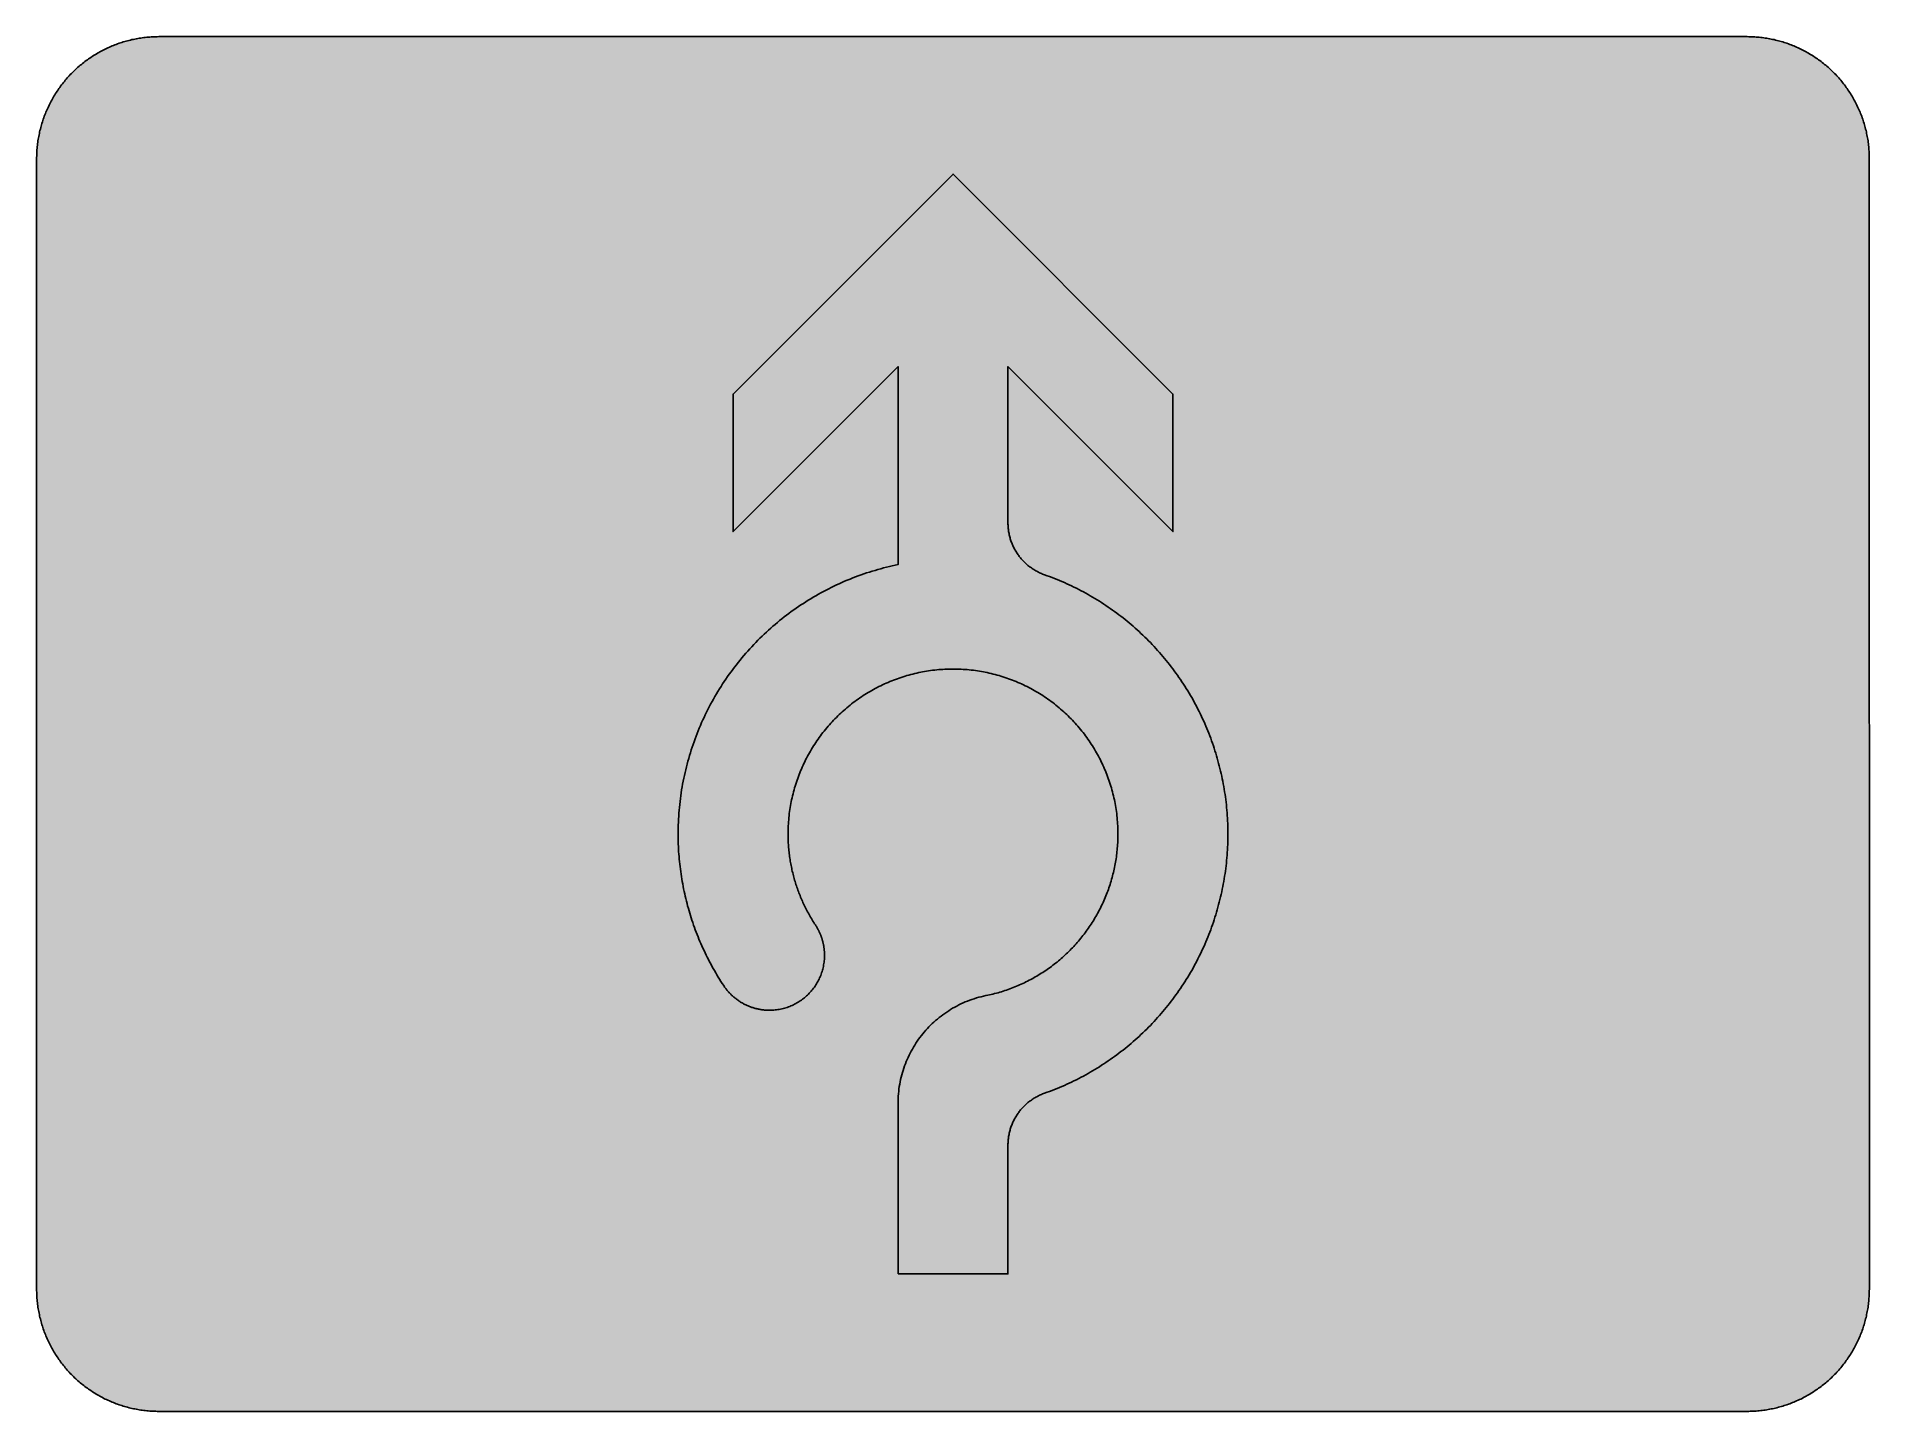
# Model space of a CAD drawing. Header units: millimetres. Extents: x 0 to 212, y 0 to 159.
import ezdxf

# ---------------------------------------------------------------- set-up
doc = ezdxf.new("R2010")
doc.units = ezdxf.units.MM

msp = doc.modelspace()

# ---------------------------------------------------------------- hatches: boundary and pattern name
for color, points in [(254, [(14.1633, 0.0536), (13.9878, 0.0533), (13.8125, 0.0559), (13.6373, 0.061), (13.462, 0.0686), (13.2893, 0.0787), (13.114, 0.0914), (12.9413, 0.1041), (12.7686, 0.1219), (12.5959, 0.1397), (12.4231, 0.16), (12.2504, 0.1829), (12.0777, 0.2057), (11.9075, 0.2337), (11.7373, 0.2616), (11.5672, 0.2921), (11.397, 0.3251), (11.2268, 0.3607), (11.0592, 0.3988), (10.8915, 0.4369), (10.7239, 0.4775), (10.5562, 0.5207), (10.3886, 0.5664), (10.2235, 0.6121), (10.0584, 0.6629), (9.8933, 0.7137), (9.7307, 0.7671), (9.5682, 0.8204), (9.4056, 0.8788), (9.2431, 0.9373), (9.083, 0.9982), (8.923, 1.0617), (8.763, 1.1252), (8.6055, 1.1938), (8.4455, 1.2624), (8.2906, 1.331), (8.1331, 1.4046), (7.9781, 1.4783), (7.8232, 1.5545), (7.6708, 1.6332), (7.5184, 1.7145), (7.366, 1.7958), (7.2161, 1.8796), (7.0663, 1.966), (6.919, 2.0523), (6.7716, 2.1438), (6.6243, 2.2352), (6.4795, 2.3266), (6.3348, 2.4232), (6.19, 2.5197), (6.0477, 2.6187), (5.908, 2.7178), (5.7683, 2.8194), (5.6286, 2.9235), (5.4915, 3.0302), (5.3543, 3.1369), (5.2197, 3.2461), (5.0851, 3.3579), (4.953, 3.4722), (4.8209, 3.5865), (4.6914, 3.7033), (4.5644, 3.8202), (4.4348, 3.9395), (4.3104, 4.0615), (4.1859, 4.1859), (4.0615, 4.3104), (3.9395, 4.4348), (3.8202, 4.5618), (3.7033, 4.6914), (3.5865, 4.8209), (3.4722, 4.953), (3.3579, 5.0851), (3.2487, 5.2197), (3.1369, 5.3543), (3.0302, 5.4915), (2.9235, 5.6286), (2.8194, 5.7683), (2.7178, 5.908), (2.6187, 6.0477), (2.5197, 6.19), (2.4232, 6.3348), (2.3266, 6.477), (2.2352, 6.6243), (2.1438, 6.7691), (2.0523, 6.919), (1.966, 7.0663), (1.8796, 7.2161), (1.7958, 7.366), (1.7145, 7.5184), (1.6332, 7.6708), (1.5545, 7.8232), (1.4783, 7.9781), (1.4046, 8.1331), (1.331, 8.2906), (1.2598, 8.4455), (1.1913, 8.603), (1.1252, 8.763), (1.0592, 8.923), (0.9982, 9.083), (0.9373, 9.2431), (0.8763, 9.4056), (0.8204, 9.5682), (0.7645, 9.7307), (0.7112, 9.8933), (0.6604, 10.0584), (0.6121, 10.2235), (0.5639, 10.3911), (0.5207, 10.5562), (0.4775, 10.7239), (0.4343, 10.8915), (0.3962, 11.0592), (0.3607, 11.2268), (0.3251, 11.397), (0.2921, 11.5672), (0.2616, 11.7373), (0.2311, 11.9075), (0.2057, 12.0802), (0.1803, 12.2504), (0.1575, 12.4231), (0.1372, 12.5959), (0.1194, 12.7686), (0.1041, 12.9413), (0.0889, 13.1166), (0.0787, 13.2893), (0.0686, 13.4645), (0.061, 13.6373), (0.0559, 13.8125), (0.0508, 13.9878), (0.0508, 14.163), (0.0522, 144.6925), (0.0508, 144.8664), (0.0559, 145.0416), (0.061, 145.2169), (0.0686, 145.3896), (0.0787, 145.5649), (0.0889, 145.7376), (0.1041, 145.9128), (0.1194, 146.0856), (0.1372, 146.2583), (0.1575, 146.431), (0.1803, 146.6037), (0.2057, 146.7739), (0.2311, 146.9466), (0.2616, 147.1168), (0.2921, 147.287), (0.3251, 147.4572), (0.3607, 147.6248), (0.3962, 147.795), (0.4343, 147.9626), (0.4775, 148.1303), (0.5207, 148.2979), (0.5639, 148.463), (0.6121, 148.6281), (0.6604, 148.7932), (0.7112, 148.9583), (0.7645, 149.1234), (0.8204, 149.286), (0.8763, 149.4485), (0.9373, 149.6111), (0.9982, 149.7711), (1.0592, 149.9311), (1.1252, 150.0911), (1.1913, 150.2486), (1.2598, 150.4061), (1.331, 150.5636), (1.4046, 150.7185), (1.4783, 150.876), (1.5545, 151.0284), (1.6332, 151.1833), (1.7145, 151.3357), (1.7958, 151.4856), (1.8796, 151.638), (1.966, 151.7879), (2.0523, 151.9352), (2.1438, 152.0825), (2.2352, 152.2298), (2.3266, 152.3746), (2.4232, 152.5194), (2.5197, 152.6616), (2.6187, 152.8039), (2.7178, 152.9461), (2.8194, 153.0858), (2.9235, 153.2255), (3.0302, 153.3627), (3.1369, 153.4973), (3.2487, 153.6344), (3.3579, 153.7665), (3.4722, 153.8986), (3.5865, 154.0307), (3.7033, 154.1602), (3.8202, 154.2898), (3.9395, 154.4168), (4.0615, 154.5438), (4.1859, 154.6682), (4.3104, 154.7901), (4.4348, 154.9121), (4.5644, 155.034), (4.6914, 155.1508), (4.8209, 155.2677), (4.953, 155.382), (5.0851, 155.4937), (5.2197, 155.6055), (5.3543, 155.7147), (5.4915, 155.8239), (5.6286, 155.9281), (5.7683, 156.0322), (5.908, 156.1338), (6.0477, 156.2354), (6.19, 156.3345), (6.3348, 156.431), (6.4795, 156.525), (6.6243, 156.6189), (6.7716, 156.7104), (6.919, 156.7993), (7.0663, 156.8882), (7.2161, 156.9745), (7.366, 157.0584), (7.5184, 157.1396), (7.6708, 157.2209), (7.8232, 157.2971), (7.9781, 157.3733), (8.1331, 157.4495), (8.2906, 157.5206), (8.4455, 157.5918), (8.6055, 157.6603), (8.763, 157.7289), (8.923, 157.7924), (9.083, 157.8559), (9.2431, 157.9169), (9.4056, 157.9753), (9.5682, 158.0337), (9.7307, 158.0871), (9.8933, 158.1404), (10.0584, 158.1912), (10.2235, 158.242), (10.3886, 158.2877), (10.5562, 158.3334), (10.7239, 158.3766), (10.8915, 158.4173), (11.0592, 158.4579), (11.2268, 158.4935), (11.397, 158.529), (11.5672, 158.562), (11.7373, 158.5925), (11.9075, 158.6205), (12.0777, 158.6484), (12.2504, 158.6713), (12.4231, 158.6941), (12.5959, 158.7144), (12.7686, 158.7322), (12.9413, 158.75), (13.114, 158.7627), (13.2893, 158.7754), (13.462, 158.7856), (13.6373, 158.7932), (13.8125, 158.7983), (13.9878, 158.8008), (14.163, 158.8033), (197.6078, 158.8036), (197.7822, 158.8008), (197.9574, 158.7983), (198.1327, 158.7932), (198.3054, 158.7856), (198.4807, 158.7754), (198.6534, 158.7627), (198.8287, 158.75), (199.0014, 158.7322), (199.1741, 158.7144), (199.3468, 158.6941), (199.5195, 158.6713), (199.6897, 158.6484), (199.8624, 158.6205), (200.0326, 158.5925), (200.2028, 158.562), (200.373, 158.529), (200.5432, 158.4935), (200.7108, 158.4579), (200.8784, 158.4173), (201.0461, 158.3766), (201.2137, 158.3334), (201.3788, 158.2877), (201.5465, 158.242), (201.7116, 158.1912), (201.8767, 158.1404), (202.0392, 158.0871), (202.2018, 158.0337), (202.3643, 157.9753), (202.5269, 157.9169), (202.6869, 157.8559), (202.8469, 157.7924), (203.007, 157.7289), (203.167, 157.6603), (203.3245, 157.5918), (203.4794, 157.5206), (203.6369, 157.4495), (203.7918, 157.3733), (203.9468, 157.2971), (204.0992, 157.2209), (204.2516, 157.1396), (204.404, 157.0584), (204.5538, 156.9745), (204.7037, 156.8882), (204.8535, 156.7993), (205.0009, 156.7104), (205.1456, 156.6189), (205.293, 156.525), (205.4352, 156.431), (205.58, 156.3345), (205.7222, 156.2354), (205.8619, 156.1338), (206.0016, 156.0322), (206.1413, 155.9281), (206.2785, 155.8239), (206.4156, 155.7147), (206.5503, 155.6055), (206.6849, 155.4937), (206.817, 155.382), (206.949, 155.2677), (207.0786, 155.1508), (207.2081, 155.034), (207.3351, 154.9121), (207.4596, 154.7901), (207.584, 154.6682), (207.7085, 154.5438), (207.8304, 154.4168), (207.9498, 154.2898), (208.0666, 154.1602), (208.1835, 154.0307), (208.2978, 153.8986), (208.4121, 153.7665), (208.5238, 153.6344), (208.6331, 153.4973), (208.7397, 153.3627), (208.8464, 153.2255), (208.9506, 153.0858), (209.0522, 152.9461), (209.1512, 152.8039), (209.2503, 152.6616), (209.3468, 152.5194), (209.4433, 152.3746), (209.5348, 152.2298), (209.6262, 152.0825), (209.7176, 151.9352), (209.804, 151.7879), (209.8904, 151.638), (209.9742, 151.4856), (210.0555, 151.3357), (210.1367, 151.1833), (210.2155, 151.0284), (210.2917, 150.876), (210.3653, 150.7185), (210.439, 150.5636), (210.5076, 150.4061), (210.5762, 150.2486), (210.6447, 150.0911), (210.7082, 149.9311), (210.7717, 149.7711), (210.8327, 149.6111), (210.8911, 149.4485), (210.9495, 149.286), (211.0029, 149.1234), (211.0562, 148.9583), (211.107, 148.7932), (211.1578, 148.6281), (211.2035, 148.463), (211.2493, 148.2979), (211.2924, 148.1303), (211.3331, 147.9626), (211.3712, 147.795), (211.4093, 147.6248), (211.4448, 147.4572), (211.4779, 147.287), (211.5083, 147.1168), (211.5363, 146.9466), (211.5642, 146.7739), (211.5871, 146.6037), (211.6099, 146.431), (211.6303, 146.2583), (211.648, 146.0856), (211.6658, 145.9128), (211.6785, 145.7376), (211.6912, 145.5649), (211.7014, 145.3896), (211.709, 145.2169), (211.7141, 145.0416), (211.7166, 144.8664), (211.7166, 144.6911), (211.7189, 14.1647), (211.7166, 13.9878), (211.7141, 13.8125), (211.709, 13.6373), (211.7014, 13.4645), (211.6912, 13.2893), (211.6785, 13.1166), (211.6658, 12.9413), (211.648, 12.7686), (211.6303, 12.5959), (211.6099, 12.4231), (211.5871, 12.2504), (211.5642, 12.0802), (211.5363, 11.9075), (211.5083, 11.7373), (211.4779, 11.5672), (211.4448, 11.397), (211.4093, 11.2268), (211.3712, 11.0592), (211.3331, 10.8915), (211.2924, 10.7239), (211.2493, 10.5562), (211.2035, 10.3911), (211.1578, 10.2235), (211.107, 10.0584), (211.0562, 9.8933), (211.0029, 9.7307), (210.9495, 9.5682), (210.8911, 9.4056), (210.8327, 9.2431), (210.7717, 9.083), (210.7082, 8.923), (210.6447, 8.763), (210.5762, 8.603), (210.5076, 8.4455), (210.439, 8.2906), (210.3653, 8.1331), (210.2917, 7.9781), (210.2155, 7.8232), (210.1367, 7.6708), (210.0555, 7.5184), (209.9742, 7.366), (209.8904, 7.2161), (209.804, 7.0663), (209.7176, 6.919), (209.6262, 6.7691), (209.5348, 6.6243), (209.4433, 6.477), (209.3468, 6.3348), (209.2503, 6.19), (209.1512, 6.0477), (209.0522, 5.908), (208.9506, 5.7683), (208.8464, 5.6286), (208.7397, 5.4915), (208.6331, 5.3543), (208.5238, 5.2197), (208.4121, 5.0851), (208.2978, 4.953), (208.1835, 4.8209), (208.0666, 4.6914), (207.9498, 4.5618), (207.8304, 4.4348), (207.7085, 4.3104), (207.584, 4.1859), (207.4596, 4.0615), (207.3351, 3.9395), (207.2081, 3.8202), (207.0786, 3.7033), (206.949, 3.5865), (206.817, 3.4722), (206.6849, 3.3579), (206.5503, 3.2461), (206.4156, 3.1369), (206.2785, 3.0302), (206.1413, 2.9235), (206.0016, 2.8194), (205.8619, 2.7178), (205.7222, 2.6187), (205.58, 2.5197), (205.4352, 2.4232), (205.293, 2.3266), (205.1456, 2.2352), (205.0009, 2.1438), (204.8535, 2.0523), (204.7037, 1.966), (204.5538, 1.8796), (204.404, 1.7958), (204.2516, 1.7145), (204.0992, 1.6332), (203.9468, 1.5545), (203.7918, 1.4783), (203.6369, 1.4046), (203.4794, 1.331), (203.3245, 1.2624), (203.167, 1.1938), (203.007, 1.1252), (202.8469, 1.0617), (202.6869, 0.9982), (202.5269, 0.9373), (202.3643, 0.8788), (202.2018, 0.8204), (202.0392, 0.7671), (201.8767, 0.7137), (201.7116, 0.6629), (201.5465, 0.6121), (201.3788, 0.5664), (201.2137, 0.5207), (201.0461, 0.4775), (200.8784, 0.4369), (200.7108, 0.3988), (200.5432, 0.3607), (200.373, 0.3251), (200.2028, 0.2921), (200.0326, 0.2616), (199.8624, 0.2337), (199.6897, 0.2057), (199.5195, 0.1829), (199.3468, 0.16), (199.1741, 0.1397), (199.0014, 0.1219), (198.8287, 0.1041), (198.6534, 0.0914), (198.4807, 0.0787), (198.3054, 0.0686), (198.1327, 0.061), (197.9574, 0.0559), (197.7822, 0.0533), (197.6069, 0.0533)]), (59, [(99.5355, 15.9286), (112.2355, 15.9286), (112.2355, 30.807), (112.235, 30.9321), (112.2401, 31.0566), (112.2451, 31.181), (112.2528, 31.3055), (112.2655, 31.43), (112.2782, 31.5544), (112.2934, 31.6763), (112.3112, 31.7983), (112.3315, 31.9202), (112.3544, 32.0421), (112.3798, 32.1615), (112.4077, 32.2809), (112.4382, 32.4002), (112.4687, 32.5171), (112.5017, 32.6339), (112.5398, 32.7508), (112.5779, 32.8651), (112.6185, 32.9794), (112.6617, 33.0937), (112.7049, 33.2054), (112.7531, 33.3172), (112.8014, 33.4289), (112.8522, 33.5382), (112.9055, 33.6448), (112.9589, 33.7541), (113.0173, 33.8607), (113.0757, 33.9649), (113.1367, 34.069), (113.2002, 34.1706), (113.2637, 34.2722), (113.3323, 34.3738), (113.4008, 34.4729), (113.4694, 34.5694), (113.5431, 34.6659), (113.6167, 34.7599), (113.6929, 34.8539), (113.7691, 34.9453), (113.8504, 35.0368), (113.9317, 35.1257), (114.013, 35.2146), (114.0968, 35.2984), (114.1832, 35.3847), (114.2721, 35.466), (114.361, 35.5473), (114.4524, 35.6286), (114.5464, 35.7048), (114.6404, 35.781), (114.7369, 35.8572), (114.8334, 35.9283), (114.9325, 35.9994), (115.0341, 36.0705), (115.1357, 36.1366), (115.2373, 36.2026), (115.3439, 36.2661), (115.4506, 36.3271), (115.5573, 36.388), (115.6665, 36.4465), (115.7757, 36.5023), (115.89, 36.5557), (116.0018, 36.6065), (116.1161, 36.6573), (116.2329, 36.703), (116.3498, 36.7487), (116.4666, 36.7919), (116.7562, 36.896), (117.0457, 37.0027), (117.3328, 37.1119), (117.6172, 37.2237), (117.9017, 37.338), (118.1862, 37.4574), (118.4681, 37.5768), (118.7475, 37.6987), (119.0269, 37.8257), (119.3063, 37.9527), (119.5832, 38.0822), (119.8575, 38.2168), (120.1318, 38.3515), (120.4036, 38.4912), (120.6729, 38.6309), (120.9421, 38.7756), (121.2113, 38.9204), (121.478, 39.0703), (121.7422, 39.2201), (122.0064, 39.3725), (122.268, 39.53), (122.5271, 39.6875), (122.7861, 39.8501), (123.0427, 40.0126), (123.2967, 40.1777), (123.5507, 40.3454), (123.8047, 40.5155), (124.0536, 40.6883), (124.3025, 40.8635), (124.5489, 41.0413), (124.7953, 41.2217), (125.0391, 41.4045), (125.2804, 41.59), (125.5192, 41.7754), (125.7579, 41.9659), (125.9942, 42.1564), (126.2278, 42.3494), (126.4615, 42.5475), (126.6927, 42.7457), (126.9213, 42.9463), (127.1473, 43.147), (127.3734, 43.3527), (127.5969, 43.561), (127.8179, 43.7693), (128.0363, 43.9801), (128.2548, 44.196), (128.4707, 44.4119), (128.684, 44.6278), (128.8948, 44.8488), (129.1031, 45.0698), (129.3114, 45.2958), (129.5146, 45.5219), (129.7178, 45.7505), (129.9185, 45.9791), (130.1191, 46.2128), (130.3147, 46.4464), (130.5103, 46.6827), (130.7008, 46.9214), (130.8913, 47.1627), (131.0792, 47.4066), (131.2647, 47.6504), (131.4475, 47.8968), (131.6304, 48.1457), (131.8082, 48.3946), (131.9835, 48.6461), (132.1587, 48.9001), (132.3289, 49.1566), (132.4991, 49.4132), (132.6642, 49.6697), (132.8268, 49.9288), (132.9893, 50.1904), (133.1468, 50.452), (133.3017, 50.7162), (133.4567, 50.9803), (133.6065, 51.247), (133.7539, 51.5163), (133.8986, 51.783), (134.0409, 52.0548), (134.1806, 52.3265), (134.3177, 52.5983), (134.4524, 52.8726), (134.5844, 53.147), (134.714, 53.4238), (134.8384, 53.7007), (134.9629, 53.9775), (135.0848, 54.2595), (135.2017, 54.5389), (135.3185, 54.8208), (135.4303, 55.1028), (135.5395, 55.3872), (135.6487, 55.6717), (135.7528, 55.9562), (135.8544, 56.2432), (135.9535, 56.5328), (136.05, 56.8198), (136.144, 57.1094), (136.2329, 57.3989), (136.3218, 57.691), (136.4056, 57.9831), (136.4894, 58.2752), (136.5682, 58.5699), (136.6444, 58.8645), (136.718, 59.1591), (136.7892, 59.4538), (136.8577, 59.751), (136.9238, 60.0481), (136.9873, 60.3479), (137.0457, 60.645), (137.1041, 60.9448), (137.1575, 61.2445), (137.2083, 61.5467), (137.2565, 61.8465), (137.3022, 62.1487), (137.3454, 62.451), (137.3835, 62.7532), (137.4216, 63.0555), (137.4546, 63.3603), (137.4851, 63.6651), (137.5131, 63.9699), (137.5385, 64.2747), (137.5613, 64.5795), (137.5816, 64.8843), (137.5969, 65.1916), (137.6096, 65.499), (137.6197, 65.8063), (137.6274, 66.1111), (137.6324, 66.4185), (137.635, 66.7283), (137.6324, 67.0357), (137.6274, 67.343), (137.6197, 67.6504), (137.6096, 67.9552), (137.5969, 68.2625), (137.5816, 68.5698), (137.5613, 68.8746), (137.5385, 69.1794), (137.5131, 69.4842), (137.4851, 69.789), (137.4546, 70.0938), (137.4216, 70.3986), (137.3835, 70.7009), (137.3454, 71.0032), (137.3022, 71.3054), (137.2565, 71.6077), (137.2083, 71.9074), (137.1575, 72.2097), (137.1041, 72.5094), (137.0457, 72.8091), (136.9873, 73.1063), (136.9238, 73.406), (136.8577, 73.7032), (136.7892, 73.9978), (136.718, 74.295), (136.6444, 74.5896), (136.5682, 74.8843), (136.4894, 75.1789), (136.4056, 75.471), (136.3218, 75.7631), (136.2329, 76.0527), (136.144, 76.3448), (136.05, 76.6343), (135.9535, 76.9214), (135.8544, 77.2109), (135.7528, 77.4954), (135.6487, 77.7824), (135.5395, 78.0669), (135.4303, 78.3514), (135.3185, 78.6333), (135.2017, 78.9153), (135.0848, 79.1947), (134.9629, 79.4741), (134.8384, 79.7535), (134.714, 80.0303), (134.5844, 80.3072), (134.4524, 80.5815), (134.3177, 80.8558), (134.1806, 81.1276), (134.0409, 81.3994), (133.8986, 81.6686), (133.7539, 81.9379), (133.6065, 82.2046), (133.4567, 82.4713), (133.3017, 82.738), (133.1468, 82.9996), (132.9893, 83.2612), (132.8268, 83.5228), (132.6642, 83.7819), (132.4991, 84.041), (132.3289, 84.2975), (132.1587, 84.5515), (131.9835, 84.8055), (131.8082, 85.057), (131.6304, 85.3084), (131.4475, 85.5574), (131.2647, 85.8037), (131.0792, 86.0476), (130.8913, 86.2889), (130.7008, 86.5302), (130.5103, 86.7689), (130.3147, 87.0052), (130.1191, 87.2414), (129.9185, 87.4725), (129.7178, 87.7037), (129.5146, 87.9323), (129.3114, 88.1583), (129.1031, 88.3818), (128.8948, 88.6054), (128.684, 88.8238), (128.4707, 89.0422), (128.2548, 89.2581), (128.0363, 89.4715), (127.8179, 89.6823), (127.5969, 89.8931), (127.3734, 90.0989), (127.1473, 90.3046), (126.9213, 90.5078), (126.6927, 90.7085), (126.4615, 90.9066), (126.2278, 91.1022), (125.9942, 91.2978), (125.7579, 91.4883), (125.5192, 91.6762), (125.2804, 91.8642), (125.0391, 92.0496), (124.7953, 92.2325), (124.5489, 92.4103), (124.3025, 92.5881), (124.0536, 92.7633), (123.8047, 92.9361), (123.5507, 93.1088), (123.2967, 93.2764), (123.0427, 93.4415), (122.7861, 93.6041), (122.5271, 93.7666), (122.268, 93.9241), (122.0064, 94.0791), (121.7422, 94.234), (121.478, 94.3839), (121.2113, 94.5337), (120.9421, 94.6785), (120.6729, 94.8207), (120.4036, 94.963), (120.1318, 95.1001), (119.8575, 95.2373), (119.5832, 95.3694), (119.3063, 95.5015), (119.0269, 95.6285), (118.7475, 95.7529), (118.4681, 95.8774), (118.1862, 95.9968), (117.9017, 96.1136), (117.6172, 96.2279), (117.3328, 96.3397), (117.0457, 96.4514), (116.7562, 96.5581), (116.4666, 96.6597), (116.3498, 96.7029), (116.2329, 96.7486), (116.1161, 96.7969), (116.0018, 96.8477), (115.89, 96.8985), (115.7757, 96.9518), (115.6665, 97.0077), (115.5573, 97.0661), (115.4506, 97.1245), (115.3439, 97.188), (115.2373, 97.2515), (115.1357, 97.315), (115.0341, 97.3836), (114.9325, 97.4522), (114.8334, 97.5233), (114.7369, 97.597), (114.6404, 97.6706), (114.5464, 97.7468), (114.4524, 97.8256), (114.361, 97.9043), (114.2721, 97.9856), (114.1832, 98.0694), (114.0968, 98.1532), (114.013, 98.2396), (113.9317, 98.3285), (113.8504, 98.4174), (113.7691, 98.5063), (113.6929, 98.6003), (113.6167, 98.6917), (113.5431, 98.7882), (113.4694, 98.8847), (113.4008, 98.9813), (113.3323, 99.0803), (113.2637, 99.1819), (113.2002, 99.2835), (113.1367, 99.3851), (113.0757, 99.4893), (113.0173, 99.5934), (112.9589, 99.7001), (112.9055, 99.8068), (112.8522, 99.916), (112.8014, 100.0252), (112.7531, 100.137), (112.7049, 100.2487), (112.6617, 100.3605), (112.6185, 100.4722), (112.5779, 100.5891), (112.5398, 100.7034), (112.5017, 100.8202), (112.4687, 100.9371), (112.4382, 101.0539), (112.4077, 101.1733), (112.3798, 101.2927), (112.3544, 101.412), (112.3315, 101.534), (112.3112, 101.6533), (112.2934, 101.7778), (112.2782, 101.8997), (112.2655, 102.0216), (112.2528, 102.1461), (112.2451, 102.2706), (112.2401, 102.395), (112.235, 102.522), (112.235, 102.6465), (112.2355, 120.7036), (131.2855, 101.6536), (131.2855, 117.5286), (105.8855, 142.9286), (80.4855, 117.5286), (80.4855, 101.6536), (99.5355, 120.7036), (99.5355, 97.8362), (99.1997, 97.7646), (98.8644, 97.6909), (98.5317, 97.6122), (98.1989, 97.5335), (97.8687, 97.4471), (97.5385, 97.3607), (97.2083, 97.2693), (96.8807, 97.1728), (96.5556, 97.0763), (96.2304, 96.9721), (95.9079, 96.868), (95.5853, 96.7588), (95.2652, 96.647), (94.9452, 96.5327), (94.6277, 96.4133), (94.3102, 96.2914), (93.9952, 96.1669), (93.6803, 96.0374), (93.3679, 95.9053), (93.058, 95.7707), (92.7481, 95.631), (92.4408, 95.4913), (92.136, 95.3465), (91.8312, 95.1967), (91.5289, 95.0468), (91.2292, 94.8919), (90.9295, 94.7344), (90.6323, 94.5718), (90.3351, 94.4093), (90.043, 94.2416), (89.7509, 94.0714), (89.4588, 93.8987), (89.1718, 93.7209), (88.8848, 93.5431), (88.6003, 93.3602), (88.3183, 93.1748), (88.0364, 92.9843), (87.7595, 92.7938), (87.4827, 92.5982), (87.2084, 92.4027), (86.934, 92.202), (86.6648, 91.9988), (86.3956, 91.7905), (86.1289, 91.5822), (85.8647, 91.3689), (85.6031, 91.1555), (85.344, 90.9371), (85.0875, 90.7161), (84.8309, 90.4926), (84.5795, 90.2665), (84.328, 90.0354), (84.0791, 89.8042), (83.8327, 89.5706), (83.5914, 89.3318), (83.3501, 89.0905), (83.1113, 88.8492), (82.8751, 88.6028), (82.6414, 88.3539), (82.4103, 88.1024), (82.1817, 87.8484), (81.9556, 87.5919), (81.7321, 87.3328), (81.5111, 87.0712), (81.2927, 86.807), (81.0768, 86.5403), (80.8634, 86.2711), (80.6552, 85.9993), (80.4494, 85.7275), (80.2462, 85.4532), (80.0456, 85.1764), (79.85, 84.897), (79.6544, 84.6176), (79.4639, 84.3331), (79.2785, 84.0511), (79.0931, 83.7641), (78.9127, 83.4771), (78.7349, 83.1875), (78.5597, 82.8954), (78.3895, 82.6008), (78.2218, 82.3062), (78.0567, 82.0115), (77.8942, 81.7118), (77.7367, 81.4121), (77.5818, 81.1124), (77.4294, 80.8101), (77.2795, 80.5053), (77.1347, 80.198), (76.9925, 79.8932), (76.8553, 79.5833), (76.7182, 79.2734), (76.5861, 78.961), (76.4591, 78.6486), (76.3321, 78.3361), (76.2102, 78.0212), (76.0933, 77.7037), (75.9765, 77.3862), (75.8647, 77.0661), (75.758, 76.7461), (75.6514, 76.4261), (75.5498, 76.1035), (75.4532, 75.7784), (75.3567, 75.4532), (75.2653, 75.1281), (75.1789, 74.8005), (75.0951, 74.4728), (75.0138, 74.1451), (74.9351, 73.8149), (74.8614, 73.4847), (74.7928, 73.1545), (74.7243, 72.8218), (74.6608, 72.4891), (74.6023, 72.1538), (74.5465, 71.821), (74.4931, 71.4858), (74.4449, 71.1479), (74.3991, 70.8127), (74.356, 70.4748), (74.3179, 70.137), (74.2823, 69.7967), (74.2518, 69.4588), (74.2239, 69.1185), (74.201, 68.7781), (74.1807, 68.4378), (74.1629, 68.0974), (74.1502, 67.7545), (74.1426, 67.4116), (74.135, 67.0712), (74.135, 66.7283), (74.135, 66.4362), (74.1401, 66.1441), (74.1451, 65.852), (74.1553, 65.5625), (74.168, 65.2704), (74.1832, 64.9808), (74.1985, 64.6913), (74.2188, 64.4017), (74.2417, 64.1121), (74.2671, 63.8226), (74.295, 63.533), (74.3255, 63.2435), (74.3585, 62.9564), (74.3941, 62.6694), (74.4322, 62.3824), (74.4728, 62.0954), (74.5185, 61.8084), (74.5642, 61.5239), (74.6125, 61.2394), (74.6633, 60.9549), (74.7166, 60.6704), (74.7751, 60.386), (74.8335, 60.104), (74.8944, 59.8221), (74.9579, 59.5401), (75.0265, 59.2582), (75.0951, 58.9788), (75.1662, 58.6969), (75.2399, 58.42), (75.3186, 58.1406), (75.3974, 57.8637), (75.4786, 57.5869), (75.5625, 57.31), (75.6488, 57.0357), (75.7403, 56.7588), (75.8317, 56.4871), (75.9257, 56.2127), (76.0222, 55.941), (76.1213, 55.6692), (76.2229, 55.3999), (76.327, 55.1307), (76.4337, 54.8615), (76.5429, 54.5948), (76.6547, 54.3281), (76.769, 54.0614), (76.8858, 53.7972), (77.0052, 53.533), (77.1271, 53.2714), (77.2516, 53.0098), (77.3786, 52.7482), (77.5056, 52.4891), (77.6376, 52.23), (77.7723, 51.9735), (77.9069, 51.7169), (78.0466, 51.4604), (78.1863, 51.2064), (78.3285, 50.9549), (78.4758, 50.7035), (78.6232, 50.452), (78.773, 50.2031), (78.9254, 49.9567), (79.0804, 49.7078), (79.2378, 49.464), (79.3979, 49.2201), (79.4537, 49.1363), (79.5122, 49.055), (79.568, 48.9737), (79.629, 48.895), (79.6874, 48.8163), (79.7509, 48.7375), (79.8119, 48.6613), (79.8754, 48.5877), (79.9414, 48.5115), (80.0075, 48.4403), (80.0735, 48.3667), (80.1421, 48.2956), (80.2107, 48.227), (80.2792, 48.1584), (80.3504, 48.0898), (80.4215, 48.0238), (80.4951, 47.9603), (80.5688, 47.8942), (80.6425, 47.8333), (80.7187, 47.7698), (80.7949, 47.7114), (80.8711, 47.6504), (80.9498, 47.5945), (81.0285, 47.5361), (81.1073, 47.4802), (81.1886, 47.4269), (81.2698, 47.3735), (81.3511, 47.3227), (81.4349, 47.2719), (81.5188, 47.2237), (81.6026, 47.1754), (81.6889, 47.1272), (81.7728, 47.084), (81.8591, 47.0383), (81.948, 46.9976), (82.0344, 46.9544), (82.1233, 46.9163), (82.2122, 46.8757), (82.3011, 46.8401), (82.3925, 46.802), (82.484, 46.769), (82.5754, 46.736), (82.6668, 46.703), (82.7583, 46.6725), (82.8523, 46.6446), (82.9462, 46.6166), (83.0377, 46.5912), (83.1342, 46.5658), (83.2282, 46.543), (83.3247, 46.5201), (83.4187, 46.4998), (83.5152, 46.482), (83.6117, 46.4642), (83.7082, 46.449), (83.8073, 46.4337), (83.9038, 46.421), (84.0029, 46.4083), (84.0994, 46.3982), (84.1985, 46.3906), (84.2975, 46.3829), (84.3966, 46.3779), (84.4956, 46.3728), (84.5947, 46.3702), (84.6963, 46.3702), (84.8589, 46.3728), (85.0214, 46.3779), (85.184, 46.388), (85.344, 46.4033), (85.504, 46.421), (85.6615, 46.4439), (85.819, 46.4693), (85.9765, 46.4998), (86.1289, 46.5328), (86.2838, 46.5709), (86.4337, 46.6115), (86.5835, 46.6573), (86.7334, 46.7055), (86.8782, 46.7563), (87.0229, 46.8122), (87.1677, 46.8706), (87.31, 46.9316), (87.4497, 46.9976), (87.5868, 47.0662), (87.7214, 47.1373), (87.8561, 47.211), (87.9881, 47.2897), (88.1177, 47.371), (88.2472, 47.4548), (88.3717, 47.5412), (88.4961, 47.6326), (88.6155, 47.7241), (88.7349, 47.8206), (88.8517, 47.9196), (88.966, 48.0212), (89.0778, 48.1254), (89.187, 48.2295), (89.2912, 48.3387), (89.3953, 48.4505), (89.4969, 48.5648), (89.596, 48.6816), (89.6925, 48.801), (89.7839, 48.9204), (89.8754, 49.0449), (89.9617, 49.1693), (90.0455, 49.2989), (90.1268, 49.4284), (90.2056, 49.5605), (90.2792, 49.6951), (90.3503, 49.8297), (90.4189, 49.9669), (90.485, 50.1066), (90.5459, 50.2488), (90.6043, 50.3911), (90.6602, 50.5384), (90.711, 50.6832), (90.7593, 50.833), (90.805, 50.9829), (90.8456, 51.1327), (90.8837, 51.2877), (90.9168, 51.4401), (90.9472, 51.5976), (90.9726, 51.7525), (90.9955, 51.9125), (91.0133, 52.0725), (91.026, 52.2326), (91.0387, 52.3951), (91.0438, 52.5577), (91.0463, 52.7202), (91.0463, 52.7787), (91.0438, 52.8371), (91.0438, 52.8955), (91.0412, 52.9539), (91.0387, 53.0123), (91.0361, 53.0708), (91.0336, 53.1292), (91.0285, 53.1851), (91.0234, 53.2435), (91.0184, 53.3019), (91.0133, 53.3603), (91.0082, 53.4187), (91.0006, 53.4746), (90.993, 53.533), (90.9853, 53.5889), (90.9777, 53.6473), (90.9701, 53.7058), (90.9599, 53.7616), (90.9498, 53.8175), (90.9396, 53.8759), (90.9295, 53.9318), (90.9168, 53.9902), (90.9066, 54.0461), (90.8939, 54.102), (90.8812, 54.1579), (90.8685, 54.2138), (90.8533, 54.2696), (90.838, 54.3281), (90.8253, 54.3814), (90.8101, 54.4373), (90.7923, 54.4932), (90.7771, 54.549), (90.7593, 54.6049), (90.7415, 54.6583), (90.7237, 54.7141), (90.7059, 54.77), (90.6882, 54.8234), (90.6678, 54.8792), (90.6475, 54.9326), (90.6272, 54.9859), (90.6069, 55.0393), (90.5866, 55.0951), (90.5637, 55.1485), (90.5408, 55.2018), (90.518, 55.2552), (90.4951, 55.306), (90.4723, 55.3593), (90.4469, 55.4126), (90.4215, 55.4634), (90.3961, 55.5168), (90.3707, 55.5676), (90.3453, 55.6209), (90.3173, 55.6717), (90.2919, 55.7225), (90.264, 55.7733), (90.236, 55.8241), (90.2056, 55.8749), (90.1776, 55.9257), (90.1471, 55.9765), (90.1192, 56.0248), (90.0862, 56.0756), (90.0557, 56.1238), (90.0252, 56.1746), (89.9922, 56.2229), (89.8982, 56.3677), (89.8017, 56.515), (89.7103, 56.6649), (89.6188, 56.8122), (89.5274, 56.962), (89.4385, 57.1119), (89.3521, 57.2643), (89.2658, 57.4142), (89.1819, 57.5666), (89.0981, 57.7215), (89.0168, 57.8739), (88.9356, 58.0288), (88.8568, 58.1838), (88.7806, 58.3387), (88.7044, 58.4962), (88.6308, 58.6537), (88.5571, 58.8112), (88.486, 58.9686), (88.4149, 59.1287), (88.3463, 59.2861), (88.2802, 59.4462), (88.2142, 59.6087), (88.1507, 59.7687), (88.0872, 59.9313), (88.0262, 60.0913), (87.9678, 60.2564), (87.9094, 60.419), (87.8535, 60.5815), (87.7976, 60.7466), (87.7443, 60.9117), (87.691, 61.0768), (87.6402, 61.2419), (87.5919, 61.4096), (87.5436, 61.5747), (87.4979, 61.7423), (87.4547, 61.91), (87.4116, 62.0776), (87.3684, 62.2452), (87.3277, 62.4154), (87.2896, 62.5831), (87.2541, 62.7532), (87.2185, 62.9234), (87.1855, 63.0936), (87.1525, 63.2638), (87.122, 63.434), (87.0915, 63.6041), (87.0636, 63.7769), (87.0382, 63.947), (87.0128, 64.1198), (86.9899, 64.2925), (86.9696, 64.4652), (86.9493, 64.6379), (86.9315, 64.8106), (86.9137, 64.9834), (86.8985, 65.1586), (86.8858, 65.3313), (86.8731, 65.5041), (86.8629, 65.6793), (86.8553, 65.8546), (86.8477, 66.0273), (86.8426, 66.2026), (86.8375, 66.3778), (86.835, 66.5531), (86.835, 66.7283), (86.835, 66.9646), (86.8401, 67.2008), (86.8477, 67.437), (86.8578, 67.6707), (86.8705, 67.9069), (86.8858, 68.1406), (86.9061, 68.3768), (86.9264, 68.6105), (86.9518, 68.8442), (86.9798, 69.0753), (87.0102, 69.309), (87.0433, 69.5401), (87.0788, 69.7713), (87.1169, 70.0024), (87.1601, 70.231), (87.2033, 70.4596), (87.2515, 70.6882), (87.2998, 70.9168), (87.3531, 71.1429), (87.409, 71.3715), (87.4674, 71.595), (87.5284, 71.821), (87.5919, 72.0446), (87.6579, 72.2681), (87.7265, 72.4891), (87.7976, 72.71), (87.8738, 72.931), (87.95, 73.1495), (88.0288, 73.3679), (88.1126, 73.5863), (88.1964, 73.8022), (88.2853, 74.0156), (88.3742, 74.2315), (88.4682, 74.4449), (88.5622, 74.6557), (88.6612, 74.8665), (88.7628, 75.0748), (88.8644, 75.2831), (88.9711, 75.4913), (89.0778, 75.6971), (89.1896, 75.9028), (89.3039, 76.106), (89.4182, 76.3067), (89.5375, 76.5073), (89.6569, 76.7055), (89.7814, 76.9036), (89.9084, 77.1017), (90.0354, 77.2947), (90.1649, 77.4903), (90.2995, 77.6808), (90.4342, 77.8713), (90.5739, 78.0593), (90.7136, 78.2472), (90.8558, 78.4327), (91.0006, 78.6181), (91.1479, 78.801), (91.2978, 78.9813), (91.4502, 79.1591), (91.6051, 79.3369), (91.7626, 79.5122), (91.9226, 79.6874), (92.0852, 79.8576), (92.2477, 80.0278), (92.4154, 80.198), (92.583, 80.3631), (92.7532, 80.5282), (92.9259, 80.6882), (93.0986, 80.8482), (93.2739, 81.0057), (93.4517, 81.1606), (93.632, 81.313), (93.8124, 81.4629), (93.9952, 81.6102), (94.1781, 81.755), (94.3635, 81.8972), (94.5515, 82.0395), (94.7395, 82.1766), (94.93, 82.3112), (95.123, 82.4459), (95.316, 82.5754), (95.5116, 82.7049), (95.7072, 82.8294), (95.9053, 82.9539), (96.1034, 83.0732), (96.3041, 83.1926), (96.5073, 83.3095), (96.7105, 83.4212), (96.9137, 83.533), (97.1194, 83.6397), (97.3277, 83.7463), (97.536, 83.8505), (97.7443, 83.9495), (97.9551, 84.0486), (98.1685, 84.1426), (98.3818, 84.2366), (98.5952, 84.328), (98.8111, 84.4144), (99.027, 84.5007), (99.2429, 84.582), (99.4613, 84.6607), (99.6798, 84.7395), (99.9007, 84.8131), (100.1217, 84.8843), (100.3452, 84.9528), (100.5662, 85.0189), (100.7923, 85.0824), (101.0158, 85.1433), (101.2419, 85.2018), (101.4679, 85.2576), (101.694, 85.311), (101.9226, 85.3618), (102.1512, 85.4075), (102.3798, 85.4532), (102.6109, 85.4939), (102.8395, 85.532), (103.0707, 85.5675), (103.3043, 85.6005), (103.5355, 85.631), (103.7692, 85.659), (104.0028, 85.6844), (104.2365, 85.7047), (104.4702, 85.725), (104.7039, 85.7402), (104.9401, 85.7529), (105.1763, 85.7631), (105.4125, 85.7707), (105.6488, 85.7758), (105.885, 85.7783), (106.1212, 85.7758), (106.3574, 85.7707), (106.5936, 85.7631), (106.8299, 85.7529), (107.0635, 85.7402), (107.2998, 85.725), (107.5334, 85.7047), (107.7671, 85.6844), (108.0008, 85.659), (108.2345, 85.631), (108.4656, 85.6005), (108.6968, 85.5675), (108.9279, 85.532), (109.159, 85.4939), (109.3902, 85.4532), (109.6188, 85.4075), (109.8474, 85.3618), (110.076, 85.311), (110.302, 85.2576), (110.5281, 85.2018), (110.7542, 85.1433), (110.9777, 85.0824), (111.2012, 85.0189), (111.4247, 84.9528), (111.6482, 84.8843), (111.8692, 84.8131), (112.0877, 84.7395), (112.3086, 84.6607), (112.5271, 84.582), (112.743, 84.5007), (112.9589, 84.4144), (113.1748, 84.328), (113.3881, 84.2366), (113.6015, 84.1426), (113.8149, 84.0486), (114.0257, 83.9495), (114.234, 83.8505), (114.4422, 83.7463), (114.6505, 83.6397), (114.8563, 83.533), (115.0595, 83.4212), (115.2627, 83.3095), (115.4659, 83.1926), (115.6665, 83.0732), (115.8646, 82.9539), (116.0628, 82.8294), (116.2583, 82.7049), (116.4539, 82.5754), (116.647, 82.4459), (116.84, 82.3112), (117.0305, 82.1766), (117.2185, 82.0395), (117.4064, 81.8972), (117.5918, 81.755), (117.7747, 81.6102), (117.9576, 81.4629), (118.1379, 81.313), (118.3183, 81.1606), (118.4935, 81.0057), (118.6713, 80.8482), (118.8441, 80.6882), (119.0168, 80.5282), (119.187, 80.3631), (119.3546, 80.198), (119.5222, 80.0278), (119.6848, 79.8576), (119.8474, 79.6874), (120.0074, 79.5122), (120.1623, 79.3369), (120.3173, 79.1591), (120.4697, 78.9813), (120.6195, 78.801), (120.7668, 78.6181), (120.9142, 78.4327), (121.0564, 78.2472), (121.1961, 78.0593), (121.3358, 77.8713), (121.4704, 77.6808), (121.6025, 77.4903), (121.7346, 77.2947), (121.8616, 77.1017), (121.9886, 76.9036), (122.1105, 76.7055), (122.2324, 76.5073), (122.3493, 76.3067), (122.4661, 76.106), (122.5804, 75.9028), (122.6896, 75.6971), (122.7988, 75.4913), (122.9055, 75.2831), (123.0071, 75.0748), (123.1087, 74.8665), (123.2052, 74.6557), (123.3018, 74.4449), (123.3932, 74.2315), (123.4846, 74.0156), (123.571, 73.8022), (123.6574, 73.5863), (123.7386, 73.3679), (123.8199, 73.1495), (123.8961, 72.931), (123.9698, 72.71), (124.0409, 72.4891), (124.112, 72.2681), (124.1781, 72.0446), (124.2416, 71.821), (124.3025, 71.595), (124.3609, 71.3715), (124.4143, 71.1429), (124.4676, 70.9168), (124.5184, 70.6882), (124.5641, 70.4596), (124.6099, 70.231), (124.6505, 70.0024), (124.6886, 69.7713), (124.7267, 69.5401), (124.7597, 69.309), (124.7902, 69.0753), (124.8156, 68.8442), (124.841, 68.6105), (124.8639, 68.3768), (124.8816, 68.1406), (124.8969, 67.9069), (124.9121, 67.6707), (124.9223, 67.437), (124.9274, 67.2008), (124.9324, 66.9646), (124.935, 66.7283), (124.9324, 66.5226), (124.9299, 66.3169), (124.9248, 66.1111), (124.9172, 65.9054), (124.907, 65.6996), (124.8943, 65.4964), (124.8791, 65.2932), (124.8639, 65.0875), (124.8461, 64.8843), (124.8232, 64.6811), (124.8004, 64.4779), (124.775, 64.2747), (124.7496, 64.074), (124.7191, 63.8734), (124.6886, 63.6702), (124.653, 63.4695), (124.6175, 63.2689), (124.5794, 63.0707), (124.5413, 62.8701), (124.4981, 62.672), (124.4549, 62.4738), (124.4067, 62.2757), (124.3584, 62.0776), (124.3076, 61.882), (124.2568, 61.6864), (124.2009, 61.4909), (124.145, 61.2953), (124.0841, 61.1022), (124.0231, 60.9067), (123.9622, 60.7162), (123.8961, 60.5231), (123.8301, 60.3326), (123.759, 60.1396), (123.6878, 59.9516), (123.6167, 59.7611), (123.5405, 59.5732), (123.4643, 59.3852), (123.3856, 59.1998), (123.3043, 59.0118), (123.2205, 58.8264), (123.1341, 58.6435), (123.0478, 58.4606), (122.9589, 58.2778), (122.8674, 58.0949), (122.7734, 57.9145), (122.6795, 57.7342), (122.5829, 57.5564), (122.4839, 57.3786), (122.3823, 57.2008), (122.2807, 57.0255), (122.174, 56.8503), (122.0673, 56.6776), (121.9606, 56.5048), (121.8489, 56.3321), (121.7371, 56.1619), (121.6228, 55.9918), (121.506, 55.8241), (121.3891, 55.6565), (121.2698, 55.4914), (121.1478, 55.3263), (121.0234, 55.1612), (120.8964, 54.9986), (120.7694, 54.8386), (120.6398, 54.6786), (120.5103, 54.5186), (120.3782, 54.3611), (120.2436, 54.2061), (120.1064, 54.0512), (119.9693, 53.9013), (119.8321, 53.7489), (119.6899, 53.5991), (119.5502, 53.4518), (119.4054, 53.307), (119.2606, 53.1622), (119.1158, 53.02), (118.9685, 52.8803), (118.8187, 52.7406), (118.6688, 52.6034), (118.5164, 52.4662), (118.364, 52.3316), (118.2091, 52.1995), (118.0541, 52.07), (117.8966, 51.9405), (117.7392, 51.8135), (117.5791, 51.6865), (117.4166, 51.5645), (117.254, 51.4426), (117.0915, 51.3207), (116.9264, 51.2039), (116.7613, 51.087), (116.5936, 50.9702), (116.426, 50.8584), (116.2558, 50.7467), (116.0856, 50.6374), (115.9129, 50.5282), (115.7402, 50.4241), (115.5649, 50.3199), (115.3897, 50.2183), (115.2144, 50.1167), (115.0366, 50.0177), (114.8588, 49.9212), (114.6785, 49.8272), (114.4981, 49.7357), (114.3152, 49.6443), (114.1349, 49.5554), (113.9495, 49.469), (113.7666, 49.3827), (113.5812, 49.2989), (113.3932, 49.2201), (113.2078, 49.1388), (113.0198, 49.0626), (112.8293, 48.9864), (112.6388, 48.9153), (112.4483, 48.8442), (112.2578, 48.7731), (112.0648, 48.707), (111.8718, 48.641), (111.6762, 48.5775), (111.4831, 48.5165), (111.2876, 48.4581), (111.0894, 48.4022), (110.8939, 48.3464), (110.6957, 48.293), (110.4951, 48.2422), (110.297, 48.194), (110.0963, 48.1482), (109.8956, 48.1025), (109.695, 48.0619), (109.4181, 48.0009), (109.1463, 47.9374), (108.8746, 47.8663), (108.6053, 47.7901), (108.3412, 47.7063), (108.077, 47.6199), (107.8179, 47.5259), (107.5614, 47.4269), (107.3048, 47.3253), (107.0559, 47.2161), (106.807, 47.1018), (106.5606, 46.9824), (106.3193, 46.8579), (106.0806, 46.7284), (105.8443, 46.5963), (105.6132, 46.4566), (105.3846, 46.3144), (105.1585, 46.1645), (104.9376, 46.0121), (104.7191, 45.8572), (104.5032, 45.6946), (104.2924, 45.5295), (104.0841, 45.3593), (103.8809, 45.1841), (103.6828, 45.0063), (103.4872, 44.8234), (103.2942, 44.638), (103.1062, 44.4475), (102.9233, 44.2544), (102.743, 44.0563), (102.5677, 43.8556), (102.3976, 43.6499), (102.2299, 43.4416), (102.0674, 43.2283), (101.9099, 43.0149), (101.7575, 42.7965), (101.6076, 42.5729), (101.4654, 42.3494), (101.3257, 42.1208), (101.1911, 41.8897), (101.059, 41.6535), (100.9345, 41.4172), (100.8151, 41.1785), (100.7008, 40.9346), (100.5891, 40.6908), (100.4849, 40.4419), (100.3859, 40.1904), (100.2894, 39.939), (100.2005, 39.6824), (100.1166, 39.4259), (100.0379, 39.1668), (99.9642, 38.9026), (99.8982, 38.6385), (99.8347, 38.3743), (99.7788, 38.1051), (99.728, 37.8358), (99.6823, 37.5641), (99.6442, 37.2897), (99.6112, 37.0154), (99.5832, 36.7386), (99.5629, 36.4617), (99.5477, 36.1823), (99.5375, 35.9004), (99.535, 35.6184)])]:
    msp.add_hatch(color=color).paths.add_polyline_path(points)
h = msp.add_hatch(color=59)
h.paths.add_polyline_path([(14.1633, 3.5814), (13.8887, 3.5839), (13.6169, 3.5941), (13.3477, 3.6119), (13.081, 3.6347), (12.8143, 3.6652), (12.5501, 3.7008), (12.2885, 3.7465), (12.0294, 3.7948), (11.7729, 3.8506), (11.5164, 3.9141), (11.2649, 3.9827), (11.016, 4.0564), (10.7671, 4.1351), (10.5232, 4.2215), (10.2819, 4.3129), (10.0432, 4.412), (9.8069, 4.5161), (9.5733, 4.6228), (9.3447, 4.7371), (9.1186, 4.8565), (8.8951, 4.9809), (8.6741, 5.113), (8.4582, 5.2476), (8.2448, 5.3873), (8.0366, 5.5321), (7.8308, 5.682), (7.6276, 5.8369), (7.4295, 5.9969), (7.2365, 6.1595), (7.046, 6.3297), (6.8605, 6.5024), (6.6777, 6.6802), (6.5024, 6.8605), (6.3271, 7.046), (6.1595, 7.2365), (5.9969, 7.432), (5.8369, 7.6302), (5.682, 7.8308), (5.5321, 8.0366), (5.3873, 8.2448), (5.2451, 8.4582), (5.1105, 8.6741), (4.9809, 8.8951), (4.8565, 9.1186), (4.7371, 9.3447), (4.6228, 9.5758), (4.5136, 9.8069), (4.4094, 10.0432), (4.3129, 10.2819), (4.2215, 10.5232), (4.1351, 10.7696), (4.0538, 11.016), (3.9802, 11.2649), (3.9116, 11.5189), (3.8506, 11.7729), (3.7948, 12.0294), (3.744, 12.2911), (3.7008, 12.5527), (3.6627, 12.8143), (3.6322, 13.081), (3.6093, 13.3502), (3.5916, 13.6195), (3.5814, 13.8913), (3.5789, 14.163), (3.58, 144.6925), (3.5814, 144.9654), (3.5916, 145.2347), (3.6093, 145.5064), (3.6322, 145.7731), (3.6627, 146.0398), (3.7008, 146.304), (3.744, 146.5656), (3.7948, 146.8247), (3.8506, 147.0812), (3.9116, 147.3352), (3.9802, 147.5892), (4.0538, 147.8382), (4.1351, 148.0845), (4.2215, 148.3309), (4.3129, 148.5722), (4.4094, 148.811), (4.5136, 149.0472), (4.6228, 149.2783), (4.7371, 149.5095), (4.8565, 149.7355), (4.9809, 149.9591), (5.1105, 150.1775), (5.2451, 150.3959), (5.3873, 150.6093), (5.5321, 150.8176), (5.682, 151.0233), (5.8369, 151.224), (5.9969, 151.4221), (6.1595, 151.6177), (6.3271, 151.8056), (6.5024, 151.9936), (6.6777, 152.1739), (6.8605, 152.3517), (7.046, 152.5245), (7.2365, 152.6946), (7.4295, 152.8572), (7.6276, 153.0172), (7.8308, 153.1722), (8.0366, 153.322), (8.2448, 153.4668), (8.4582, 153.6065), (8.6741, 153.7411), (8.8951, 153.8732), (9.1186, 153.9977), (9.3447, 154.117), (9.5733, 154.2313), (9.8069, 154.3406), (10.0432, 154.4422), (10.2819, 154.5412), (10.5232, 154.6327), (10.7671, 154.719), (11.016, 154.7978), (11.2649, 154.874), (11.5164, 154.9425), (11.7729, 155.0035), (12.0294, 155.0594), (12.2885, 155.1102), (12.5501, 155.1534), (12.8143, 155.1889), (13.081, 155.2194), (13.3477, 155.2448), (13.6169, 155.26), (13.8887, 155.2702), (14.163, 155.2753), (197.6078, 155.2758), (197.8787, 155.2702), (198.1505, 155.26), (198.4197, 155.2448), (198.689, 155.2194), (198.9557, 155.1889), (199.2173, 155.1534), (199.4789, 155.1102), (199.7405, 155.0594), (199.9971, 155.0035), (200.2511, 154.9425), (200.5051, 154.874), (200.754, 154.7978), (201.0004, 154.719), (201.2467, 154.6327), (201.488, 154.5412), (201.7268, 154.4422), (201.963, 154.3406), (202.1942, 154.2313), (202.4253, 154.117), (202.6514, 153.9977), (202.8749, 153.8732), (203.0959, 153.7411), (203.3118, 153.6065), (203.5251, 153.4668), (203.7334, 153.322), (203.9391, 153.1722), (204.1398, 153.0172), (204.3379, 152.8572), (204.5335, 152.6946), (204.724, 152.5245), (204.9094, 152.3517), (205.0898, 152.1739), (205.2676, 151.9936), (205.4403, 151.8056), (205.6105, 151.6177), (205.773, 151.4221), (205.933, 151.224), (206.088, 151.0233), (206.2378, 150.8176), (206.3826, 150.6093), (206.5223, 150.3959), (206.6569, 150.1775), (206.789, 149.9591), (206.9135, 149.7355), (207.0329, 149.5095), (207.1472, 149.2783), (207.2538, 149.0472), (207.358, 148.811), (207.457, 148.5722), (207.5485, 148.3309), (207.6348, 148.0845), (207.7136, 147.8382), (207.7872, 147.5892), (207.8558, 147.3352), (207.9193, 147.0812), (207.9752, 146.8247), (208.0235, 146.5656), (208.0692, 146.304), (208.1047, 146.0398), (208.1352, 145.7731), (208.1581, 145.5064), (208.1759, 145.2347), (208.186, 144.9654), (208.1911, 144.6911), (208.1911, 14.1647), (208.186, 13.8913), (208.1759, 13.6195), (208.1581, 13.3502), (208.1352, 13.081), (208.1047, 12.8143), (208.0692, 12.5527), (208.0235, 12.2911), (207.9752, 12.0294), (207.9193, 11.7729), (207.8558, 11.5189), (207.7872, 11.2649), (207.7136, 11.016), (207.6348, 10.7696), (207.5485, 10.5232), (207.457, 10.2819), (207.358, 10.0432), (207.2538, 9.8069), (207.1472, 9.5758), (207.0329, 9.3447), (206.9135, 9.1186), (206.789, 8.8951), (206.6569, 8.6741), (206.5223, 8.4582), (206.3826, 8.2448), (206.2378, 8.0366), (206.088, 7.8308), (205.933, 7.6302), (205.773, 7.432), (205.6105, 7.2365), (205.4403, 7.046), (205.2676, 6.8605), (205.0898, 6.6802), (204.9094, 6.5024), (204.724, 6.3297), (204.5335, 6.1595), (204.3379, 5.9969), (204.1398, 5.8369), (203.9391, 5.682), (203.7334, 5.5321), (203.5251, 5.3873), (203.3118, 5.2476), (203.0959, 5.113), (202.8749, 4.9809), (202.6514, 4.8565), (202.4253, 4.7371), (202.1942, 4.6228), (201.963, 4.5161), (201.7268, 4.412), (201.488, 4.3129), (201.2467, 4.2215), (201.0004, 4.1351), (200.754, 4.0564), (200.5051, 3.9827), (200.2511, 3.9141), (199.9971, 3.8506), (199.7405, 3.7948), (199.4789, 3.7465), (199.2173, 3.7008), (198.9557, 3.6652), (198.689, 3.6347), (198.4197, 3.6119), (198.1505, 3.5941), (197.8787, 3.5839), (197.6069, 3.5789)])
h.paths.add_polyline_path([(14.1633, 8.8731), (14.0259, 8.8748), (13.8887, 8.8798), (13.7541, 8.8875), (13.622, 8.9002), (13.4874, 8.9154), (13.3553, 8.9332), (13.2258, 8.9535), (13.0962, 8.9789), (12.9667, 9.0068), (12.8397, 9.0373), (12.7127, 9.0729), (12.5882, 9.1084), (12.4663, 9.1491), (12.3419, 9.1923), (12.2225, 9.238), (12.1031, 9.2888), (11.9837, 9.3396), (11.8694, 9.3929), (11.7526, 9.4513), (11.6408, 9.5098), (11.5291, 9.5733), (11.4198, 9.6368), (11.3106, 9.7053), (11.2039, 9.7765), (11.0998, 9.8476), (10.9957, 9.9238), (10.8966, 10), (10.7975, 10.0787), (10.6985, 10.1625), (10.6045, 10.2464), (10.5105, 10.3327), (10.4216, 10.4216), (10.3327, 10.5131), (10.2464, 10.6045), (10.16, 10.701), (10.0787, 10.7975), (10, 10.8966), (9.9212, 10.9982), (9.8476, 11.0998), (9.7739, 11.2039), (9.7053, 11.3106), (9.6368, 11.4198), (9.5707, 11.5291), (9.5098, 11.6408), (9.4488, 11.7551), (9.3929, 11.8694), (9.337, 11.9863), (9.2862, 12.1031), (9.238, 12.2225), (9.1923, 12.3444), (9.1491, 12.4663), (9.1084, 12.5908), (9.0703, 12.7152), (9.0373, 12.8397), (9.0068, 12.9692), (8.9789, 13.0962), (8.9535, 13.2258), (8.9306, 13.3579), (8.9129, 13.4899), (8.8976, 13.622), (8.8849, 13.7566), (8.8773, 13.8913), (8.8722, 14.0259), (8.8697, 14.163), (8.8717, 144.6925), (8.8722, 144.8283), (8.8773, 144.9629), (8.8849, 145.0975), (8.8976, 145.2321), (8.9129, 145.3642), (8.9306, 145.4963), (8.9535, 145.6284), (8.9789, 145.7579), (9.0068, 145.8849), (9.0373, 146.0144), (9.0703, 146.1389), (9.1084, 146.2634), (9.1491, 146.3878), (9.1923, 146.5097), (9.238, 146.6317), (9.2862, 146.751), (9.337, 146.8679), (9.3929, 146.9847), (9.4488, 147.099), (9.5098, 147.2133), (9.5707, 147.3251), (9.6368, 147.4343), (9.7053, 147.5435), (9.7739, 147.6502), (9.8476, 147.7543), (9.9212, 147.8559), (10, 147.9575), (10.0787, 148.0566), (10.16, 148.1531), (10.2464, 148.2496), (10.3327, 148.3411), (10.4216, 148.4325), (10.5105, 148.5214), (10.6045, 148.6078), (10.6985, 148.6916), (10.7975, 148.7754), (10.8966, 148.8542), (10.9957, 148.9304), (11.0998, 149.0066), (11.2039, 149.0777), (11.3106, 149.1488), (11.4198, 149.2174), (11.5291, 149.2809), (11.6408, 149.3444), (11.7526, 149.4028), (11.8694, 149.4612), (11.9837, 149.5146), (12.1031, 149.5679), (12.2225, 149.6162), (12.3419, 149.6619), (12.4663, 149.7051), (12.5882, 149.7457), (12.7127, 149.7813), (12.8397, 149.8168), (12.9667, 149.8473), (13.0962, 149.8752), (13.2258, 149.9006), (13.3553, 149.921), (13.4874, 149.9413), (13.622, 149.9565), (13.7541, 149.9667), (13.8887, 149.9768), (14.0259, 149.9819), (14.163, 149.9819), (197.6078, 149.9842), (197.7441, 149.9819), (197.8787, 149.9768), (198.0133, 149.9667), (198.1479, 149.9565), (198.28, 149.9413), (198.4121, 149.921), (198.5442, 149.9006), (198.6737, 149.8752), (198.8007, 149.8473), (198.9303, 149.8168), (199.0547, 149.7813), (199.1792, 149.7457), (199.3036, 149.7051), (199.4256, 149.6619), (199.5475, 149.6162), (199.6669, 149.5679), (199.7837, 149.5146), (199.9005, 149.4612), (200.0148, 149.4028), (200.1291, 149.3444), (200.2409, 149.2809), (200.3501, 149.2174), (200.4593, 149.1488), (200.566, 149.0777), (200.6702, 149.0066), (200.7718, 148.9304), (200.8734, 148.8542), (200.9724, 148.7754), (201.0689, 148.6916), (201.1655, 148.6078), (201.2569, 148.5214), (201.3483, 148.4325), (201.4372, 148.3411), (201.5236, 148.2496), (201.6074, 148.1531), (201.6912, 148.0566), (201.77, 147.9575), (201.8462, 147.8559), (201.9224, 147.7543), (201.9935, 147.6502), (202.0646, 147.5435), (202.1332, 147.4343), (202.1967, 147.3251), (202.2602, 147.2133), (202.3186, 147.099), (202.377, 146.9847), (202.4304, 146.8679), (202.4812, 146.751), (202.532, 146.6317), (202.5777, 146.5097), (202.6209, 146.3878), (202.6615, 146.2634), (202.6971, 146.1389), (202.7326, 146.0144), (202.7631, 145.8849), (202.7911, 145.7579), (202.8165, 145.6284), (202.8368, 145.4963), (202.8546, 145.3642), (202.8698, 145.2321), (202.8825, 145.0975), (202.8901, 144.9629), (202.8952, 144.8283), (202.8977, 144.6911), (202.8994, 14.1647), (202.8952, 14.0259), (202.8901, 13.8913), (202.8825, 13.7566), (202.8698, 13.622), (202.8546, 13.4899), (202.8368, 13.3579), (202.8165, 13.2258), (202.7911, 13.0962), (202.7631, 12.9692), (202.7326, 12.8397), (202.6971, 12.7152), (202.6615, 12.5908), (202.6209, 12.4663), (202.5777, 12.3444), (202.532, 12.2225), (202.4812, 12.1031), (202.4304, 11.9863), (202.377, 11.8694), (202.3186, 11.7551), (202.2602, 11.6408), (202.1967, 11.5291), (202.1332, 11.4198), (202.0646, 11.3106), (201.9935, 11.2039), (201.9224, 11.0998), (201.8462, 10.9982), (201.77, 10.8966), (201.6912, 10.7975), (201.6074, 10.701), (201.5236, 10.6045), (201.4372, 10.5131), (201.3483, 10.4216), (201.2569, 10.3327), (201.1655, 10.2464), (201.0689, 10.1625), (200.9724, 10.0787), (200.8734, 10), (200.7718, 9.9238), (200.6702, 9.8476), (200.566, 9.7765), (200.4593, 9.7053), (200.3501, 9.6368), (200.2409, 9.5733), (200.1291, 9.5098), (200.0148, 9.4513), (199.9005, 9.3929), (199.7837, 9.3396), (199.6669, 9.2888), (199.5475, 9.238), (199.4256, 9.1923), (199.3036, 9.1491), (199.1792, 9.1084), (199.0547, 9.0729), (198.9303, 9.0373), (198.8007, 9.0068), (198.6737, 8.9789), (198.5442, 8.9535), (198.4121, 8.9332), (198.28, 8.9154), (198.1479, 8.9002), (198.0133, 8.8875), (197.8787, 8.8798), (197.7441, 8.8748), (197.6069, 8.8722)], flags=16)

# ---------------------------------------------------------------- linework, layer by layer
at = {"color": 254}
msp.add_lwpolyline([(14.1633, 0.0536), (13.9878, 0.0533), (13.8125, 0.0559), (13.6373, 0.061), (13.462, 0.0686), (13.2893, 0.0787), (13.114, 0.0914), (12.9413, 0.1041), (12.7686, 0.1219), (12.5959, 0.1397), (12.4231, 0.16), (12.2504, 0.1829), (12.0777, 0.2057), (11.9075, 0.2337), (11.7373, 0.2616), (11.5672, 0.2921), (11.397, 0.3251), (11.2268, 0.3607), (11.0592, 0.3988), (10.8915, 0.4369), (10.7239, 0.4775), (10.5562, 0.5207), (10.3886, 0.5664), (10.2235, 0.6121), (10.0584, 0.6629), (9.8933, 0.7137), (9.7307, 0.7671), (9.5682, 0.8204), (9.4056, 0.8788), (9.2431, 0.9373), (9.083, 0.9982), (8.923, 1.0617), (8.763, 1.1252), (8.6055, 1.1938), (8.4455, 1.2624), (8.2906, 1.331), (8.1331, 1.4046), (7.9781, 1.4783), (7.8232, 1.5545), (7.6708, 1.6332), (7.5184, 1.7145), (7.366, 1.7958), (7.2161, 1.8796), (7.0663, 1.966), (6.919, 2.0523), (6.7716, 2.1438), (6.6243, 2.2352), (6.4795, 2.3266), (6.3348, 2.4232), (6.19, 2.5197), (6.0477, 2.6187), (5.908, 2.7178), (5.7683, 2.8194), (5.6286, 2.9235), (5.4915, 3.0302), (5.3543, 3.1369), (5.2197, 3.2461), (5.0851, 3.3579), (4.953, 3.4722), (4.8209, 3.5865), (4.6914, 3.7033), (4.5644, 3.8202), (4.4348, 3.9395), (4.3104, 4.0615), (4.1859, 4.1859), (4.0615, 4.3104), (3.9395, 4.4348), (3.8202, 4.5618), (3.7033, 4.6914), (3.5865, 4.8209), (3.4722, 4.953), (3.3579, 5.0851), (3.2487, 5.2197), (3.1369, 5.3543), (3.0302, 5.4915), (2.9235, 5.6286), (2.8194, 5.7683), (2.7178, 5.908), (2.6187, 6.0477), (2.5197, 6.19), (2.4232, 6.3348), (2.3266, 6.477), (2.2352, 6.6243), (2.1438, 6.7691), (2.0523, 6.919), (1.966, 7.0663), (1.8796, 7.2161), (1.7958, 7.366), (1.7145, 7.5184), (1.6332, 7.6708), (1.5545, 7.8232), (1.4783, 7.9781), (1.4046, 8.1331), (1.331, 8.2906), (1.2598, 8.4455), (1.1913, 8.603), (1.1252, 8.763), (1.0592, 8.923), (0.9982, 9.083), (0.9373, 9.2431), (0.8763, 9.4056), (0.8204, 9.5682), (0.7645, 9.7307), (0.7112, 9.8933), (0.6604, 10.0584), (0.6121, 10.2235), (0.5639, 10.3911), (0.5207, 10.5562), (0.4775, 10.7239), (0.4343, 10.8915), (0.3962, 11.0592), (0.3607, 11.2268), (0.3251, 11.397), (0.2921, 11.5672), (0.2616, 11.7373), (0.2311, 11.9075), (0.2057, 12.0802), (0.1803, 12.2504), (0.1575, 12.4231), (0.1372, 12.5959), (0.1194, 12.7686), (0.1041, 12.9413), (0.0889, 13.1166), (0.0787, 13.2893), (0.0686, 13.4645), (0.061, 13.6373), (0.0559, 13.8125), (0.0508, 13.9878), (0.0508, 14.163), (0.0522, 144.6925), (0.0508, 144.8664), (0.0559, 145.0416), (0.061, 145.2169), (0.0686, 145.3896), (0.0787, 145.5649), (0.0889, 145.7376), (0.1041, 145.9128), (0.1194, 146.0856), (0.1372, 146.2583), (0.1575, 146.431), (0.1803, 146.6037), (0.2057, 146.7739), (0.2311, 146.9466), (0.2616, 147.1168), (0.2921, 147.287), (0.3251, 147.4572), (0.3607, 147.6248), (0.3962, 147.795), (0.4343, 147.9626), (0.4775, 148.1303), (0.5207, 148.2979), (0.5639, 148.463), (0.6121, 148.6281), (0.6604, 148.7932), (0.7112, 148.9583), (0.7645, 149.1234), (0.8204, 149.286), (0.8763, 149.4485), (0.9373, 149.6111), (0.9982, 149.7711), (1.0592, 149.9311), (1.1252, 150.0911), (1.1913, 150.2486), (1.2598, 150.4061), (1.331, 150.5636), (1.4046, 150.7185), (1.4783, 150.876), (1.5545, 151.0284), (1.6332, 151.1833), (1.7145, 151.3357), (1.7958, 151.4856), (1.8796, 151.638), (1.966, 151.7879), (2.0523, 151.9352), (2.1438, 152.0825), (2.2352, 152.2298), (2.3266, 152.3746), (2.4232, 152.5194), (2.5197, 152.6616), (2.6187, 152.8039), (2.7178, 152.9461), (2.8194, 153.0858), (2.9235, 153.2255), (3.0302, 153.3627), (3.1369, 153.4973), (3.2487, 153.6344), (3.3579, 153.7665), (3.4722, 153.8986), (3.5865, 154.0307), (3.7033, 154.1602), (3.8202, 154.2898), (3.9395, 154.4168), (4.0615, 154.5438), (4.1859, 154.6682), (4.3104, 154.7901), (4.4348, 154.9121), (4.5644, 155.034), (4.6914, 155.1508), (4.8209, 155.2677), (4.953, 155.382), (5.0851, 155.4937), (5.2197, 155.6055), (5.3543, 155.7147), (5.4915, 155.8239), (5.6286, 155.9281), (5.7683, 156.0322), (5.908, 156.1338), (6.0477, 156.2354), (6.19, 156.3345), (6.3348, 156.431), (6.4795, 156.525), (6.6243, 156.6189), (6.7716, 156.7104), (6.919, 156.7993), (7.0663, 156.8882), (7.2161, 156.9745), (7.366, 157.0584), (7.5184, 157.1396), (7.6708, 157.2209), (7.8232, 157.2971), (7.9781, 157.3733), (8.1331, 157.4495), (8.2906, 157.5206), (8.4455, 157.5918), (8.6055, 157.6603), (8.763, 157.7289), (8.923, 157.7924), (9.083, 157.8559), (9.2431, 157.9169), (9.4056, 157.9753), (9.5682, 158.0337), (9.7307, 158.0871), (9.8933, 158.1404), (10.0584, 158.1912), (10.2235, 158.242), (10.3886, 158.2877), (10.5562, 158.3334), (10.7239, 158.3766), (10.8915, 158.4173), (11.0592, 158.4579), (11.2268, 158.4935), (11.397, 158.529), (11.5672, 158.562), (11.7373, 158.5925), (11.9075, 158.6205), (12.0777, 158.6484), (12.2504, 158.6713), (12.4231, 158.6941), (12.5959, 158.7144), (12.7686, 158.7322), (12.9413, 158.75), (13.114, 158.7627), (13.2893, 158.7754), (13.462, 158.7856), (13.6373, 158.7932), (13.8125, 158.7983), (13.9878, 158.8008), (14.163, 158.8033), (197.6078, 158.8036), (197.7822, 158.8008), (197.9574, 158.7983), (198.1327, 158.7932), (198.3054, 158.7856), (198.4807, 158.7754), (198.6534, 158.7627), (198.8287, 158.75), (199.0014, 158.7322), (199.1741, 158.7144), (199.3468, 158.6941), (199.5195, 158.6713), (199.6897, 158.6484), (199.8624, 158.6205), (200.0326, 158.5925), (200.2028, 158.562), (200.373, 158.529), (200.5432, 158.4935), (200.7108, 158.4579), (200.8784, 158.4173), (201.0461, 158.3766), (201.2137, 158.3334), (201.3788, 158.2877), (201.5465, 158.242), (201.7116, 158.1912), (201.8767, 158.1404), (202.0392, 158.0871), (202.2018, 158.0337), (202.3643, 157.9753), (202.5269, 157.9169), (202.6869, 157.8559), (202.8469, 157.7924), (203.007, 157.7289), (203.167, 157.6603), (203.3245, 157.5918), (203.4794, 157.5206), (203.6369, 157.4495), (203.7918, 157.3733), (203.9468, 157.2971), (204.0992, 157.2209), (204.2516, 157.1396), (204.404, 157.0584), (204.5538, 156.9745), (204.7037, 156.8882), (204.8535, 156.7993), (205.0009, 156.7104), (205.1456, 156.6189), (205.293, 156.525), (205.4352, 156.431), (205.58, 156.3345), (205.7222, 156.2354), (205.8619, 156.1338), (206.0016, 156.0322), (206.1413, 155.9281), (206.2785, 155.8239), (206.4156, 155.7147), (206.5503, 155.6055), (206.6849, 155.4937), (206.817, 155.382), (206.949, 155.2677), (207.0786, 155.1508), (207.2081, 155.034), (207.3351, 154.9121), (207.4596, 154.7901), (207.584, 154.6682), (207.7085, 154.5438), (207.8304, 154.4168), (207.9498, 154.2898), (208.0666, 154.1602), (208.1835, 154.0307), (208.2978, 153.8986), (208.4121, 153.7665), (208.5238, 153.6344), (208.6331, 153.4973), (208.7397, 153.3627), (208.8464, 153.2255), (208.9506, 153.0858), (209.0522, 152.9461), (209.1512, 152.8039), (209.2503, 152.6616), (209.3468, 152.5194), (209.4433, 152.3746), (209.5348, 152.2298), (209.6262, 152.0825), (209.7176, 151.9352), (209.804, 151.7879), (209.8904, 151.638), (209.9742, 151.4856), (210.0555, 151.3357), (210.1367, 151.1833), (210.2155, 151.0284), (210.2917, 150.876), (210.3653, 150.7185), (210.439, 150.5636), (210.5076, 150.4061), (210.5762, 150.2486), (210.6447, 150.0911), (210.7082, 149.9311), (210.7717, 149.7711), (210.8327, 149.6111), (210.8911, 149.4485), (210.9495, 149.286), (211.0029, 149.1234), (211.0562, 148.9583), (211.107, 148.7932), (211.1578, 148.6281), (211.2035, 148.463), (211.2493, 148.2979), (211.2924, 148.1303), (211.3331, 147.9626), (211.3712, 147.795), (211.4093, 147.6248), (211.4448, 147.4572), (211.4779, 147.287), (211.5083, 147.1168), (211.5363, 146.9466), (211.5642, 146.7739), (211.5871, 146.6037), (211.6099, 146.431), (211.6303, 146.2583), (211.648, 146.0856), (211.6658, 145.9128), (211.6785, 145.7376), (211.6912, 145.5649), (211.7014, 145.3896), (211.709, 145.2169), (211.7141, 145.0416), (211.7166, 144.8664), (211.7166, 144.6911), (211.7189, 14.1647), (211.7166, 13.9878), (211.7141, 13.8125), (211.709, 13.6373), (211.7014, 13.4645), (211.6912, 13.2893), (211.6785, 13.1166), (211.6658, 12.9413), (211.648, 12.7686), (211.6303, 12.5959), (211.6099, 12.4231), (211.5871, 12.2504), (211.5642, 12.0802), (211.5363, 11.9075), (211.5083, 11.7373), (211.4779, 11.5672), (211.4448, 11.397), (211.4093, 11.2268), (211.3712, 11.0592), (211.3331, 10.8915), (211.2924, 10.7239), (211.2493, 10.5562), (211.2035, 10.3911), (211.1578, 10.2235), (211.107, 10.0584), (211.0562, 9.8933), (211.0029, 9.7307), (210.9495, 9.5682), (210.8911, 9.4056), (210.8327, 9.2431), (210.7717, 9.083), (210.7082, 8.923), (210.6447, 8.763), (210.5762, 8.603), (210.5076, 8.4455), (210.439, 8.2906), (210.3653, 8.1331), (210.2917, 7.9781), (210.2155, 7.8232), (210.1367, 7.6708), (210.0555, 7.5184), (209.9742, 7.366), (209.8904, 7.2161), (209.804, 7.0663), (209.7176, 6.919), (209.6262, 6.7691), (209.5348, 6.6243), (209.4433, 6.477), (209.3468, 6.3348), (209.2503, 6.19), (209.1512, 6.0477), (209.0522, 5.908), (208.9506, 5.7683), (208.8464, 5.6286), (208.7397, 5.4915), (208.6331, 5.3543), (208.5238, 5.2197), (208.4121, 5.0851), (208.2978, 4.953), (208.1835, 4.8209), (208.0666, 4.6914), (207.9498, 4.5618), (207.8304, 4.4348), (207.7085, 4.3104), (207.584, 4.1859), (207.4596, 4.0615), (207.3351, 3.9395), (207.2081, 3.8202), (207.0786, 3.7033), (206.949, 3.5865), (206.817, 3.4722), (206.6849, 3.3579), (206.5503, 3.2461), (206.4156, 3.1369), (206.2785, 3.0302), (206.1413, 2.9235), (206.0016, 2.8194), (205.8619, 2.7178), (205.7222, 2.6187), (205.58, 2.5197), (205.4352, 2.4232), (205.293, 2.3266), (205.1456, 2.2352), (205.0009, 2.1438), (204.8535, 2.0523), (204.7037, 1.966), (204.5538, 1.8796), (204.404, 1.7958), (204.2516, 1.7145), (204.0992, 1.6332), (203.9468, 1.5545), (203.7918, 1.4783), (203.6369, 1.4046), (203.4794, 1.331), (203.3245, 1.2624), (203.167, 1.1938), (203.007, 1.1252), (202.8469, 1.0617), (202.6869, 0.9982), (202.5269, 0.9373), (202.3643, 0.8788), (202.2018, 0.8204), (202.0392, 0.7671), (201.8767, 0.7137), (201.7116, 0.6629), (201.5465, 0.6121), (201.3788, 0.5664), (201.2137, 0.5207), (201.0461, 0.4775), (200.8784, 0.4369), (200.7108, 0.3988), (200.5432, 0.3607), (200.373, 0.3251), (200.2028, 0.2921), (200.0326, 0.2616), (199.8624, 0.2337), (199.6897, 0.2057), (199.5195, 0.1829), (199.3468, 0.16), (199.1741, 0.1397), (199.0014, 0.1219), (198.8287, 0.1041), (198.6534, 0.0914), (198.4807, 0.0787), (198.3054, 0.0686), (198.1327, 0.061), (197.9574, 0.0559), (197.7822, 0.0533), (197.6069, 0.0533), (14.1633, 0.0536)], dxfattribs=at)
at = {"color": 59}
msp.add_lwpolyline([(99.5355, 15.9286), (112.2355, 15.9286), (112.2355, 30.807), (112.235, 30.9321), (112.2401, 31.0566), (112.2451, 31.181), (112.2528, 31.3055), (112.2655, 31.43), (112.2782, 31.5544), (112.2934, 31.6763), (112.3112, 31.7983), (112.3315, 31.9202), (112.3544, 32.0421), (112.3798, 32.1615), (112.4077, 32.2809), (112.4382, 32.4002), (112.4687, 32.5171), (112.5017, 32.6339), (112.5398, 32.7508), (112.5779, 32.8651), (112.6185, 32.9794), (112.6617, 33.0937), (112.7049, 33.2054), (112.7531, 33.3172), (112.8014, 33.4289), (112.8522, 33.5382), (112.9055, 33.6448), (112.9589, 33.7541), (113.0173, 33.8607), (113.0757, 33.9649), (113.1367, 34.069), (113.2002, 34.1706), (113.2637, 34.2722), (113.3323, 34.3738), (113.4008, 34.4729), (113.4694, 34.5694), (113.5431, 34.6659), (113.6167, 34.7599), (113.6929, 34.8539), (113.7691, 34.9453), (113.8504, 35.0368), (113.9317, 35.1257), (114.013, 35.2146), (114.0968, 35.2984), (114.1832, 35.3847), (114.2721, 35.466), (114.361, 35.5473), (114.4524, 35.6286), (114.5464, 35.7048), (114.6404, 35.781), (114.7369, 35.8572), (114.8334, 35.9283), (114.9325, 35.9994), (115.0341, 36.0705), (115.1357, 36.1366), (115.2373, 36.2026), (115.3439, 36.2661), (115.4506, 36.3271), (115.5573, 36.388), (115.6665, 36.4465), (115.7757, 36.5023), (115.89, 36.5557), (116.0018, 36.6065), (116.1161, 36.6573), (116.2329, 36.703), (116.3498, 36.7487), (116.4666, 36.7919), (116.7562, 36.896), (117.0457, 37.0027), (117.3328, 37.1119), (117.6172, 37.2237), (117.9017, 37.338), (118.1862, 37.4574), (118.4681, 37.5768), (118.7475, 37.6987), (119.0269, 37.8257), (119.3063, 37.9527), (119.5832, 38.0822), (119.8575, 38.2168), (120.1318, 38.3515), (120.4036, 38.4912), (120.6729, 38.6309), (120.9421, 38.7756), (121.2113, 38.9204), (121.478, 39.0703), (121.7422, 39.2201), (122.0064, 39.3725), (122.268, 39.53), (122.5271, 39.6875), (122.7861, 39.8501), (123.0427, 40.0126), (123.2967, 40.1777), (123.5507, 40.3454), (123.8047, 40.5155), (124.0536, 40.6883), (124.3025, 40.8635), (124.5489, 41.0413), (124.7953, 41.2217), (125.0391, 41.4045), (125.2804, 41.59), (125.5192, 41.7754), (125.7579, 41.9659), (125.9942, 42.1564), (126.2278, 42.3494), (126.4615, 42.5475), (126.6927, 42.7457), (126.9213, 42.9463), (127.1473, 43.147), (127.3734, 43.3527), (127.5969, 43.561), (127.8179, 43.7693), (128.0363, 43.9801), (128.2548, 44.196), (128.4707, 44.4119), (128.684, 44.6278), (128.8948, 44.8488), (129.1031, 45.0698), (129.3114, 45.2958), (129.5146, 45.5219), (129.7178, 45.7505), (129.9185, 45.9791), (130.1191, 46.2128), (130.3147, 46.4464), (130.5103, 46.6827), (130.7008, 46.9214), (130.8913, 47.1627), (131.0792, 47.4066), (131.2647, 47.6504), (131.4475, 47.8968), (131.6304, 48.1457), (131.8082, 48.3946), (131.9835, 48.6461), (132.1587, 48.9001), (132.3289, 49.1566), (132.4991, 49.4132), (132.6642, 49.6697), (132.8268, 49.9288), (132.9893, 50.1904), (133.1468, 50.452), (133.3017, 50.7162), (133.4567, 50.9803), (133.6065, 51.247), (133.7539, 51.5163), (133.8986, 51.783), (134.0409, 52.0548), (134.1806, 52.3265), (134.3177, 52.5983), (134.4524, 52.8726), (134.5844, 53.147), (134.714, 53.4238), (134.8384, 53.7007), (134.9629, 53.9775), (135.0848, 54.2595), (135.2017, 54.5389), (135.3185, 54.8208), (135.4303, 55.1028), (135.5395, 55.3872), (135.6487, 55.6717), (135.7528, 55.9562), (135.8544, 56.2432), (135.9535, 56.5328), (136.05, 56.8198), (136.144, 57.1094), (136.2329, 57.3989), (136.3218, 57.691), (136.4056, 57.9831), (136.4894, 58.2752), (136.5682, 58.5699), (136.6444, 58.8645), (136.718, 59.1591), (136.7892, 59.4538), (136.8577, 59.751), (136.9238, 60.0481), (136.9873, 60.3479), (137.0457, 60.645), (137.1041, 60.9448), (137.1575, 61.2445), (137.2083, 61.5467), (137.2565, 61.8465), (137.3022, 62.1487), (137.3454, 62.451), (137.3835, 62.7532), (137.4216, 63.0555), (137.4546, 63.3603), (137.4851, 63.6651), (137.5131, 63.9699), (137.5385, 64.2747), (137.5613, 64.5795), (137.5816, 64.8843), (137.5969, 65.1916), (137.6096, 65.499), (137.6197, 65.8063), (137.6274, 66.1111), (137.6324, 66.4185), (137.635, 66.7283), (137.6324, 67.0357), (137.6274, 67.343), (137.6197, 67.6504), (137.6096, 67.9552), (137.5969, 68.2625), (137.5816, 68.5698), (137.5613, 68.8746), (137.5385, 69.1794), (137.5131, 69.4842), (137.4851, 69.789), (137.4546, 70.0938), (137.4216, 70.3986), (137.3835, 70.7009), (137.3454, 71.0032), (137.3022, 71.3054), (137.2565, 71.6077), (137.2083, 71.9074), (137.1575, 72.2097), (137.1041, 72.5094), (137.0457, 72.8091), (136.9873, 73.1063), (136.9238, 73.406), (136.8577, 73.7032), (136.7892, 73.9978), (136.718, 74.295), (136.6444, 74.5896), (136.5682, 74.8843), (136.4894, 75.1789), (136.4056, 75.471), (136.3218, 75.7631), (136.2329, 76.0527), (136.144, 76.3448), (136.05, 76.6343), (135.9535, 76.9214), (135.8544, 77.2109), (135.7528, 77.4954), (135.6487, 77.7824), (135.5395, 78.0669), (135.4303, 78.3514), (135.3185, 78.6333), (135.2017, 78.9153), (135.0848, 79.1947), (134.9629, 79.4741), (134.8384, 79.7535), (134.714, 80.0303), (134.5844, 80.3072), (134.4524, 80.5815), (134.3177, 80.8558), (134.1806, 81.1276), (134.0409, 81.3994), (133.8986, 81.6686), (133.7539, 81.9379), (133.6065, 82.2046), (133.4567, 82.4713), (133.3017, 82.738), (133.1468, 82.9996), (132.9893, 83.2612), (132.8268, 83.5228), (132.6642, 83.7819), (132.4991, 84.041), (132.3289, 84.2975), (132.1587, 84.5515), (131.9835, 84.8055), (131.8082, 85.057), (131.6304, 85.3084), (131.4475, 85.5574), (131.2647, 85.8037), (131.0792, 86.0476), (130.8913, 86.2889), (130.7008, 86.5302), (130.5103, 86.7689), (130.3147, 87.0052), (130.1191, 87.2414), (129.9185, 87.4725), (129.7178, 87.7037), (129.5146, 87.9323), (129.3114, 88.1583), (129.1031, 88.3818), (128.8948, 88.6054), (128.684, 88.8238), (128.4707, 89.0422), (128.2548, 89.2581), (128.0363, 89.4715), (127.8179, 89.6823), (127.5969, 89.8931), (127.3734, 90.0989), (127.1473, 90.3046), (126.9213, 90.5078), (126.6927, 90.7085), (126.4615, 90.9066), (126.2278, 91.1022), (125.9942, 91.2978), (125.7579, 91.4883), (125.5192, 91.6762), (125.2804, 91.8642), (125.0391, 92.0496), (124.7953, 92.2325), (124.5489, 92.4103), (124.3025, 92.5881), (124.0536, 92.7633), (123.8047, 92.9361), (123.5507, 93.1088), (123.2967, 93.2764), (123.0427, 93.4415), (122.7861, 93.6041), (122.5271, 93.7666), (122.268, 93.9241), (122.0064, 94.0791), (121.7422, 94.234), (121.478, 94.3839), (121.2113, 94.5337), (120.9421, 94.6785), (120.6729, 94.8207), (120.4036, 94.963), (120.1318, 95.1001), (119.8575, 95.2373), (119.5832, 95.3694), (119.3063, 95.5015), (119.0269, 95.6285), (118.7475, 95.7529), (118.4681, 95.8774), (118.1862, 95.9968), (117.9017, 96.1136), (117.6172, 96.2279), (117.3328, 96.3397), (117.0457, 96.4514), (116.7562, 96.5581), (116.4666, 96.6597), (116.3498, 96.7029), (116.2329, 96.7486), (116.1161, 96.7969), (116.0018, 96.8477), (115.89, 96.8985), (115.7757, 96.9518), (115.6665, 97.0077), (115.5573, 97.0661), (115.4506, 97.1245), (115.3439, 97.188), (115.2373, 97.2515), (115.1357, 97.315), (115.0341, 97.3836), (114.9325, 97.4522), (114.8334, 97.5233), (114.7369, 97.597), (114.6404, 97.6706), (114.5464, 97.7468), (114.4524, 97.8256), (114.361, 97.9043), (114.2721, 97.9856), (114.1832, 98.0694), (114.0968, 98.1532), (114.013, 98.2396), (113.9317, 98.3285), (113.8504, 98.4174), (113.7691, 98.5063), (113.6929, 98.6003), (113.6167, 98.6917), (113.5431, 98.7882), (113.4694, 98.8847), (113.4008, 98.9813), (113.3323, 99.0803), (113.2637, 99.1819), (113.2002, 99.2835), (113.1367, 99.3851), (113.0757, 99.4893), (113.0173, 99.5934), (112.9589, 99.7001), (112.9055, 99.8068), (112.8522, 99.916), (112.8014, 100.0252), (112.7531, 100.137), (112.7049, 100.2487), (112.6617, 100.3605), (112.6185, 100.4722), (112.5779, 100.5891), (112.5398, 100.7034), (112.5017, 100.8202), (112.4687, 100.9371), (112.4382, 101.0539), (112.4077, 101.1733), (112.3798, 101.2927), (112.3544, 101.412), (112.3315, 101.534), (112.3112, 101.6533), (112.2934, 101.7778), (112.2782, 101.8997), (112.2655, 102.0216), (112.2528, 102.1461), (112.2451, 102.2706), (112.2401, 102.395), (112.235, 102.522), (112.235, 102.6465), (112.2355, 120.7036), (131.2855, 101.6536), (131.2855, 117.5286), (105.8855, 142.9286), (80.4855, 117.5286), (80.4855, 101.6536), (99.5355, 120.7036), (99.5355, 97.8362), (99.1997, 97.7646), (98.8644, 97.6909), (98.5317, 97.6122), (98.1989, 97.5335), (97.8687, 97.4471), (97.5385, 97.3607), (97.2083, 97.2693), (96.8807, 97.1728), (96.5556, 97.0763), (96.2304, 96.9721), (95.9079, 96.868), (95.5853, 96.7588), (95.2652, 96.647), (94.9452, 96.5327), (94.6277, 96.4133), (94.3102, 96.2914), (93.9952, 96.1669), (93.6803, 96.0374), (93.3679, 95.9053), (93.058, 95.7707), (92.7481, 95.631), (92.4408, 95.4913), (92.136, 95.3465), (91.8312, 95.1967), (91.5289, 95.0468), (91.2292, 94.8919), (90.9295, 94.7344), (90.6323, 94.5718), (90.3351, 94.4093), (90.043, 94.2416), (89.7509, 94.0714), (89.4588, 93.8987), (89.1718, 93.7209), (88.8848, 93.5431), (88.6003, 93.3602), (88.3183, 93.1748), (88.0364, 92.9843), (87.7595, 92.7938), (87.4827, 92.5982), (87.2084, 92.4027), (86.934, 92.202), (86.6648, 91.9988), (86.3956, 91.7905), (86.1289, 91.5822), (85.8647, 91.3689), (85.6031, 91.1555), (85.344, 90.9371), (85.0875, 90.7161), (84.8309, 90.4926), (84.5795, 90.2665), (84.328, 90.0354), (84.0791, 89.8042), (83.8327, 89.5706), (83.5914, 89.3318), (83.3501, 89.0905), (83.1113, 88.8492), (82.8751, 88.6028), (82.6414, 88.3539), (82.4103, 88.1024), (82.1817, 87.8484), (81.9556, 87.5919), (81.7321, 87.3328), (81.5111, 87.0712), (81.2927, 86.807), (81.0768, 86.5403), (80.8634, 86.2711), (80.6552, 85.9993), (80.4494, 85.7275), (80.2462, 85.4532), (80.0456, 85.1764), (79.85, 84.897), (79.6544, 84.6176), (79.4639, 84.3331), (79.2785, 84.0511), (79.0931, 83.7641), (78.9127, 83.4771), (78.7349, 83.1875), (78.5597, 82.8954), (78.3895, 82.6008), (78.2218, 82.3062), (78.0567, 82.0115), (77.8942, 81.7118), (77.7367, 81.4121), (77.5818, 81.1124), (77.4294, 80.8101), (77.2795, 80.5053), (77.1347, 80.198), (76.9925, 79.8932), (76.8553, 79.5833), (76.7182, 79.2734), (76.5861, 78.961), (76.4591, 78.6486), (76.3321, 78.3361), (76.2102, 78.0212), (76.0933, 77.7037), (75.9765, 77.3862), (75.8647, 77.0661), (75.758, 76.7461), (75.6514, 76.4261), (75.5498, 76.1035), (75.4532, 75.7784), (75.3567, 75.4532), (75.2653, 75.1281), (75.1789, 74.8005), (75.0951, 74.4728), (75.0138, 74.1451), (74.9351, 73.8149), (74.8614, 73.4847), (74.7928, 73.1545), (74.7243, 72.8218), (74.6608, 72.4891), (74.6023, 72.1538), (74.5465, 71.821), (74.4931, 71.4858), (74.4449, 71.1479), (74.3991, 70.8127), (74.356, 70.4748), (74.3179, 70.137), (74.2823, 69.7967), (74.2518, 69.4588), (74.2239, 69.1185), (74.201, 68.7781), (74.1807, 68.4378), (74.1629, 68.0974), (74.1502, 67.7545), (74.1426, 67.4116), (74.135, 67.0712), (74.135, 66.7283), (74.135, 66.4362), (74.1401, 66.1441), (74.1451, 65.852), (74.1553, 65.5625), (74.168, 65.2704), (74.1832, 64.9808), (74.1985, 64.6913), (74.2188, 64.4017), (74.2417, 64.1121), (74.2671, 63.8226), (74.295, 63.533), (74.3255, 63.2435), (74.3585, 62.9564), (74.3941, 62.6694), (74.4322, 62.3824), (74.4728, 62.0954), (74.5185, 61.8084), (74.5642, 61.5239), (74.6125, 61.2394), (74.6633, 60.9549), (74.7166, 60.6704), (74.7751, 60.386), (74.8335, 60.104), (74.8944, 59.8221), (74.9579, 59.5401), (75.0265, 59.2582), (75.0951, 58.9788), (75.1662, 58.6969), (75.2399, 58.42), (75.3186, 58.1406), (75.3974, 57.8637), (75.4786, 57.5869), (75.5625, 57.31), (75.6488, 57.0357), (75.7403, 56.7588), (75.8317, 56.4871), (75.9257, 56.2127), (76.0222, 55.941), (76.1213, 55.6692), (76.2229, 55.3999), (76.327, 55.1307), (76.4337, 54.8615), (76.5429, 54.5948), (76.6547, 54.3281), (76.769, 54.0614), (76.8858, 53.7972), (77.0052, 53.533), (77.1271, 53.2714), (77.2516, 53.0098), (77.3786, 52.7482), (77.5056, 52.4891), (77.6376, 52.23), (77.7723, 51.9735), (77.9069, 51.7169), (78.0466, 51.4604), (78.1863, 51.2064), (78.3285, 50.9549), (78.4758, 50.7035), (78.6232, 50.452), (78.773, 50.2031), (78.9254, 49.9567), (79.0804, 49.7078), (79.2378, 49.464), (79.3979, 49.2201), (79.4537, 49.1363), (79.5122, 49.055), (79.568, 48.9737), (79.629, 48.895), (79.6874, 48.8163), (79.7509, 48.7375), (79.8119, 48.6613), (79.8754, 48.5877), (79.9414, 48.5115), (80.0075, 48.4403), (80.0735, 48.3667), (80.1421, 48.2956), (80.2107, 48.227), (80.2792, 48.1584), (80.3504, 48.0898), (80.4215, 48.0238), (80.4951, 47.9603), (80.5688, 47.8942), (80.6425, 47.8333), (80.7187, 47.7698), (80.7949, 47.7114), (80.8711, 47.6504), (80.9498, 47.5945), (81.0285, 47.5361), (81.1073, 47.4802), (81.1886, 47.4269), (81.2698, 47.3735), (81.3511, 47.3227), (81.4349, 47.2719), (81.5188, 47.2237), (81.6026, 47.1754), (81.6889, 47.1272), (81.7728, 47.084), (81.8591, 47.0383), (81.948, 46.9976), (82.0344, 46.9544), (82.1233, 46.9163), (82.2122, 46.8757), (82.3011, 46.8401), (82.3925, 46.802), (82.484, 46.769), (82.5754, 46.736), (82.6668, 46.703), (82.7583, 46.6725), (82.8523, 46.6446), (82.9462, 46.6166), (83.0377, 46.5912), (83.1342, 46.5658), (83.2282, 46.543), (83.3247, 46.5201), (83.4187, 46.4998), (83.5152, 46.482), (83.6117, 46.4642), (83.7082, 46.449), (83.8073, 46.4337), (83.9038, 46.421), (84.0029, 46.4083), (84.0994, 46.3982), (84.1985, 46.3906), (84.2975, 46.3829), (84.3966, 46.3779), (84.4956, 46.3728), (84.5947, 46.3702), (84.6963, 46.3702), (84.8589, 46.3728), (85.0214, 46.3779), (85.184, 46.388), (85.344, 46.4033), (85.504, 46.421), (85.6615, 46.4439), (85.819, 46.4693), (85.9765, 46.4998), (86.1289, 46.5328), (86.2838, 46.5709), (86.4337, 46.6115), (86.5835, 46.6573), (86.7334, 46.7055), (86.8782, 46.7563), (87.0229, 46.8122), (87.1677, 46.8706), (87.31, 46.9316), (87.4497, 46.9976), (87.5868, 47.0662), (87.7214, 47.1373), (87.8561, 47.211), (87.9881, 47.2897), (88.1177, 47.371), (88.2472, 47.4548), (88.3717, 47.5412), (88.4961, 47.6326), (88.6155, 47.7241), (88.7349, 47.8206), (88.8517, 47.9196), (88.966, 48.0212), (89.0778, 48.1254), (89.187, 48.2295), (89.2912, 48.3387), (89.3953, 48.4505), (89.4969, 48.5648), (89.596, 48.6816), (89.6925, 48.801), (89.7839, 48.9204), (89.8754, 49.0449), (89.9617, 49.1693), (90.0455, 49.2989), (90.1268, 49.4284), (90.2056, 49.5605), (90.2792, 49.6951), (90.3503, 49.8297), (90.4189, 49.9669), (90.485, 50.1066), (90.5459, 50.2488), (90.6043, 50.3911), (90.6602, 50.5384), (90.711, 50.6832), (90.7593, 50.833), (90.805, 50.9829), (90.8456, 51.1327), (90.8837, 51.2877), (90.9168, 51.4401), (90.9472, 51.5976), (90.9726, 51.7525), (90.9955, 51.9125), (91.0133, 52.0725), (91.026, 52.2326), (91.0387, 52.3951), (91.0438, 52.5577), (91.0463, 52.7202), (91.0463, 52.7787), (91.0438, 52.8371), (91.0438, 52.8955), (91.0412, 52.9539), (91.0387, 53.0123), (91.0361, 53.0708), (91.0336, 53.1292), (91.0285, 53.1851), (91.0234, 53.2435), (91.0184, 53.3019), (91.0133, 53.3603), (91.0082, 53.4187), (91.0006, 53.4746), (90.993, 53.533), (90.9853, 53.5889), (90.9777, 53.6473), (90.9701, 53.7058), (90.9599, 53.7616), (90.9498, 53.8175), (90.9396, 53.8759), (90.9295, 53.9318), (90.9168, 53.9902), (90.9066, 54.0461), (90.8939, 54.102), (90.8812, 54.1579), (90.8685, 54.2138), (90.8533, 54.2696), (90.838, 54.3281), (90.8253, 54.3814), (90.8101, 54.4373), (90.7923, 54.4932), (90.7771, 54.549), (90.7593, 54.6049), (90.7415, 54.6583), (90.7237, 54.7141), (90.7059, 54.77), (90.6882, 54.8234), (90.6678, 54.8792), (90.6475, 54.9326), (90.6272, 54.9859), (90.6069, 55.0393), (90.5866, 55.0951), (90.5637, 55.1485), (90.5408, 55.2018), (90.518, 55.2552), (90.4951, 55.306), (90.4723, 55.3593), (90.4469, 55.4126), (90.4215, 55.4634), (90.3961, 55.5168), (90.3707, 55.5676), (90.3453, 55.6209), (90.3173, 55.6717), (90.2919, 55.7225), (90.264, 55.7733), (90.236, 55.8241), (90.2056, 55.8749), (90.1776, 55.9257), (90.1471, 55.9765), (90.1192, 56.0248), (90.0862, 56.0756), (90.0557, 56.1238), (90.0252, 56.1746), (89.9922, 56.2229), (89.8982, 56.3677), (89.8017, 56.515), (89.7103, 56.6649), (89.6188, 56.8122), (89.5274, 56.962), (89.4385, 57.1119), (89.3521, 57.2643), (89.2658, 57.4142), (89.1819, 57.5666), (89.0981, 57.7215), (89.0168, 57.8739), (88.9356, 58.0288), (88.8568, 58.1838), (88.7806, 58.3387), (88.7044, 58.4962), (88.6308, 58.6537), (88.5571, 58.8112), (88.486, 58.9686), (88.4149, 59.1287), (88.3463, 59.2861), (88.2802, 59.4462), (88.2142, 59.6087), (88.1507, 59.7687), (88.0872, 59.9313), (88.0262, 60.0913), (87.9678, 60.2564), (87.9094, 60.419), (87.8535, 60.5815), (87.7976, 60.7466), (87.7443, 60.9117), (87.691, 61.0768), (87.6402, 61.2419), (87.5919, 61.4096), (87.5436, 61.5747), (87.4979, 61.7423), (87.4547, 61.91), (87.4116, 62.0776), (87.3684, 62.2452), (87.3277, 62.4154), (87.2896, 62.5831), (87.2541, 62.7532), (87.2185, 62.9234), (87.1855, 63.0936), (87.1525, 63.2638), (87.122, 63.434), (87.0915, 63.6041), (87.0636, 63.7769), (87.0382, 63.947), (87.0128, 64.1198), (86.9899, 64.2925), (86.9696, 64.4652), (86.9493, 64.6379), (86.9315, 64.8106), (86.9137, 64.9834), (86.8985, 65.1586), (86.8858, 65.3313), (86.8731, 65.5041), (86.8629, 65.6793), (86.8553, 65.8546), (86.8477, 66.0273), (86.8426, 66.2026), (86.8375, 66.3778), (86.835, 66.5531), (86.835, 66.7283), (86.835, 66.9646), (86.8401, 67.2008), (86.8477, 67.437), (86.8578, 67.6707), (86.8705, 67.9069), (86.8858, 68.1406), (86.9061, 68.3768), (86.9264, 68.6105), (86.9518, 68.8442), (86.9798, 69.0753), (87.0102, 69.309), (87.0433, 69.5401), (87.0788, 69.7713), (87.1169, 70.0024), (87.1601, 70.231), (87.2033, 70.4596), (87.2515, 70.6882), (87.2998, 70.9168), (87.3531, 71.1429), (87.409, 71.3715), (87.4674, 71.595), (87.5284, 71.821), (87.5919, 72.0446), (87.6579, 72.2681), (87.7265, 72.4891), (87.7976, 72.71), (87.8738, 72.931), (87.95, 73.1495), (88.0288, 73.3679), (88.1126, 73.5863), (88.1964, 73.8022), (88.2853, 74.0156), (88.3742, 74.2315), (88.4682, 74.4449), (88.5622, 74.6557), (88.6612, 74.8665), (88.7628, 75.0748), (88.8644, 75.2831), (88.9711, 75.4913), (89.0778, 75.6971), (89.1896, 75.9028), (89.3039, 76.106), (89.4182, 76.3067), (89.5375, 76.5073), (89.6569, 76.7055), (89.7814, 76.9036), (89.9084, 77.1017), (90.0354, 77.2947), (90.1649, 77.4903), (90.2995, 77.6808), (90.4342, 77.8713), (90.5739, 78.0593), (90.7136, 78.2472), (90.8558, 78.4327), (91.0006, 78.6181), (91.1479, 78.801), (91.2978, 78.9813), (91.4502, 79.1591), (91.6051, 79.3369), (91.7626, 79.5122), (91.9226, 79.6874), (92.0852, 79.8576), (92.2477, 80.0278), (92.4154, 80.198), (92.583, 80.3631), (92.7532, 80.5282), (92.9259, 80.6882), (93.0986, 80.8482), (93.2739, 81.0057), (93.4517, 81.1606), (93.632, 81.313), (93.8124, 81.4629), (93.9952, 81.6102), (94.1781, 81.755), (94.3635, 81.8972), (94.5515, 82.0395), (94.7395, 82.1766), (94.93, 82.3112), (95.123, 82.4459), (95.316, 82.5754), (95.5116, 82.7049), (95.7072, 82.8294), (95.9053, 82.9539), (96.1034, 83.0732), (96.3041, 83.1926), (96.5073, 83.3095), (96.7105, 83.4212), (96.9137, 83.533), (97.1194, 83.6397), (97.3277, 83.7463), (97.536, 83.8505), (97.7443, 83.9495), (97.9551, 84.0486), (98.1685, 84.1426), (98.3818, 84.2366), (98.5952, 84.328), (98.8111, 84.4144), (99.027, 84.5007), (99.2429, 84.582), (99.4613, 84.6607), (99.6798, 84.7395), (99.9007, 84.8131), (100.1217, 84.8843), (100.3452, 84.9528), (100.5662, 85.0189), (100.7923, 85.0824), (101.0158, 85.1433), (101.2419, 85.2018), (101.4679, 85.2576), (101.694, 85.311), (101.9226, 85.3618), (102.1512, 85.4075), (102.3798, 85.4532), (102.6109, 85.4939), (102.8395, 85.532), (103.0707, 85.5675), (103.3043, 85.6005), (103.5355, 85.631), (103.7692, 85.659), (104.0028, 85.6844), (104.2365, 85.7047), (104.4702, 85.725), (104.7039, 85.7402), (104.9401, 85.7529), (105.1763, 85.7631), (105.4125, 85.7707), (105.6488, 85.7758), (105.885, 85.7783), (106.1212, 85.7758), (106.3574, 85.7707), (106.5936, 85.7631), (106.8299, 85.7529), (107.0635, 85.7402), (107.2998, 85.725), (107.5334, 85.7047), (107.7671, 85.6844), (108.0008, 85.659), (108.2345, 85.631), (108.4656, 85.6005), (108.6968, 85.5675), (108.9279, 85.532), (109.159, 85.4939), (109.3902, 85.4532), (109.6188, 85.4075), (109.8474, 85.3618), (110.076, 85.311), (110.302, 85.2576), (110.5281, 85.2018), (110.7542, 85.1433), (110.9777, 85.0824), (111.2012, 85.0189), (111.4247, 84.9528), (111.6482, 84.8843), (111.8692, 84.8131), (112.0877, 84.7395), (112.3086, 84.6607), (112.5271, 84.582), (112.743, 84.5007), (112.9589, 84.4144), (113.1748, 84.328), (113.3881, 84.2366), (113.6015, 84.1426), (113.8149, 84.0486), (114.0257, 83.9495), (114.234, 83.8505), (114.4422, 83.7463), (114.6505, 83.6397), (114.8563, 83.533), (115.0595, 83.4212), (115.2627, 83.3095), (115.4659, 83.1926), (115.6665, 83.0732), (115.8646, 82.9539), (116.0628, 82.8294), (116.2583, 82.7049), (116.4539, 82.5754), (116.647, 82.4459), (116.84, 82.3112), (117.0305, 82.1766), (117.2185, 82.0395), (117.4064, 81.8972), (117.5918, 81.755), (117.7747, 81.6102), (117.9576, 81.4629), (118.1379, 81.313), (118.3183, 81.1606), (118.4935, 81.0057), (118.6713, 80.8482), (118.8441, 80.6882), (119.0168, 80.5282), (119.187, 80.3631), (119.3546, 80.198), (119.5222, 80.0278), (119.6848, 79.8576), (119.8474, 79.6874), (120.0074, 79.5122), (120.1623, 79.3369), (120.3173, 79.1591), (120.4697, 78.9813), (120.6195, 78.801), (120.7668, 78.6181), (120.9142, 78.4327), (121.0564, 78.2472), (121.1961, 78.0593), (121.3358, 77.8713), (121.4704, 77.6808), (121.6025, 77.4903), (121.7346, 77.2947), (121.8616, 77.1017), (121.9886, 76.9036), (122.1105, 76.7055), (122.2324, 76.5073), (122.3493, 76.3067), (122.4661, 76.106), (122.5804, 75.9028), (122.6896, 75.6971), (122.7988, 75.4913), (122.9055, 75.2831), (123.0071, 75.0748), (123.1087, 74.8665), (123.2052, 74.6557), (123.3018, 74.4449), (123.3932, 74.2315), (123.4846, 74.0156), (123.571, 73.8022), (123.6574, 73.5863), (123.7386, 73.3679), (123.8199, 73.1495), (123.8961, 72.931), (123.9698, 72.71), (124.0409, 72.4891), (124.112, 72.2681), (124.1781, 72.0446), (124.2416, 71.821), (124.3025, 71.595), (124.3609, 71.3715), (124.4143, 71.1429), (124.4676, 70.9168), (124.5184, 70.6882), (124.5641, 70.4596), (124.6099, 70.231), (124.6505, 70.0024), (124.6886, 69.7713), (124.7267, 69.5401), (124.7597, 69.309), (124.7902, 69.0753), (124.8156, 68.8442), (124.841, 68.6105), (124.8639, 68.3768), (124.8816, 68.1406), (124.8969, 67.9069), (124.9121, 67.6707), (124.9223, 67.437), (124.9274, 67.2008), (124.9324, 66.9646), (124.935, 66.7283), (124.9324, 66.5226), (124.9299, 66.3169), (124.9248, 66.1111), (124.9172, 65.9054), (124.907, 65.6996), (124.8943, 65.4964), (124.8791, 65.2932), (124.8639, 65.0875), (124.8461, 64.8843), (124.8232, 64.6811), (124.8004, 64.4779), (124.775, 64.2747), (124.7496, 64.074), (124.7191, 63.8734), (124.6886, 63.6702), (124.653, 63.4695), (124.6175, 63.2689), (124.5794, 63.0707), (124.5413, 62.8701), (124.4981, 62.672), (124.4549, 62.4738), (124.4067, 62.2757), (124.3584, 62.0776), (124.3076, 61.882), (124.2568, 61.6864), (124.2009, 61.4909), (124.145, 61.2953), (124.0841, 61.1022), (124.0231, 60.9067), (123.9622, 60.7162), (123.8961, 60.5231), (123.8301, 60.3326), (123.759, 60.1396), (123.6878, 59.9516), (123.6167, 59.7611), (123.5405, 59.5732), (123.4643, 59.3852), (123.3856, 59.1998), (123.3043, 59.0118), (123.2205, 58.8264), (123.1341, 58.6435), (123.0478, 58.4606), (122.9589, 58.2778), (122.8674, 58.0949), (122.7734, 57.9145), (122.6795, 57.7342), (122.5829, 57.5564), (122.4839, 57.3786), (122.3823, 57.2008), (122.2807, 57.0255), (122.174, 56.8503), (122.0673, 56.6776), (121.9606, 56.5048), (121.8489, 56.3321), (121.7371, 56.1619), (121.6228, 55.9918), (121.506, 55.8241), (121.3891, 55.6565), (121.2698, 55.4914), (121.1478, 55.3263), (121.0234, 55.1612), (120.8964, 54.9986), (120.7694, 54.8386), (120.6398, 54.6786), (120.5103, 54.5186), (120.3782, 54.3611), (120.2436, 54.2061), (120.1064, 54.0512), (119.9693, 53.9013), (119.8321, 53.7489), (119.6899, 53.5991), (119.5502, 53.4518), (119.4054, 53.307), (119.2606, 53.1622), (119.1158, 53.02), (118.9685, 52.8803), (118.8187, 52.7406), (118.6688, 52.6034), (118.5164, 52.4662), (118.364, 52.3316), (118.2091, 52.1995), (118.0541, 52.07), (117.8966, 51.9405), (117.7392, 51.8135), (117.5791, 51.6865), (117.4166, 51.5645), (117.254, 51.4426), (117.0915, 51.3207), (116.9264, 51.2039), (116.7613, 51.087), (116.5936, 50.9702), (116.426, 50.8584), (116.2558, 50.7467), (116.0856, 50.6374), (115.9129, 50.5282), (115.7402, 50.4241), (115.5649, 50.3199), (115.3897, 50.2183), (115.2144, 50.1167), (115.0366, 50.0177), (114.8588, 49.9212), (114.6785, 49.8272), (114.4981, 49.7357), (114.3152, 49.6443), (114.1349, 49.5554), (113.9495, 49.469), (113.7666, 49.3827), (113.5812, 49.2989), (113.3932, 49.2201), (113.2078, 49.1388), (113.0198, 49.0626), (112.8293, 48.9864), (112.6388, 48.9153), (112.4483, 48.8442), (112.2578, 48.7731), (112.0648, 48.707), (111.8718, 48.641), (111.6762, 48.5775), (111.4831, 48.5165), (111.2876, 48.4581), (111.0894, 48.4022), (110.8939, 48.3464), (110.6957, 48.293), (110.4951, 48.2422), (110.297, 48.194), (110.0963, 48.1482), (109.8956, 48.1025), (109.695, 48.0619), (109.4181, 48.0009), (109.1463, 47.9374), (108.8746, 47.8663), (108.6053, 47.7901), (108.3412, 47.7063), (108.077, 47.6199), (107.8179, 47.5259), (107.5614, 47.4269), (107.3048, 47.3253), (107.0559, 47.2161), (106.807, 47.1018), (106.5606, 46.9824), (106.3193, 46.8579), (106.0806, 46.7284), (105.8443, 46.5963), (105.6132, 46.4566), (105.3846, 46.3144), (105.1585, 46.1645), (104.9376, 46.0121), (104.7191, 45.8572), (104.5032, 45.6946), (104.2924, 45.5295), (104.0841, 45.3593), (103.8809, 45.1841), (103.6828, 45.0063), (103.4872, 44.8234), (103.2942, 44.638), (103.1062, 44.4475), (102.9233, 44.2544), (102.743, 44.0563), (102.5677, 43.8556), (102.3976, 43.6499), (102.2299, 43.4416), (102.0674, 43.2283), (101.9099, 43.0149), (101.7575, 42.7965), (101.6076, 42.5729), (101.4654, 42.3494), (101.3257, 42.1208), (101.1911, 41.8897), (101.059, 41.6535), (100.9345, 41.4172), (100.8151, 41.1785), (100.7008, 40.9346), (100.5891, 40.6908), (100.4849, 40.4419), (100.3859, 40.1904), (100.2894, 39.939), (100.2005, 39.6824), (100.1166, 39.4259), (100.0379, 39.1668), (99.9642, 38.9026), (99.8982, 38.6385), (99.8347, 38.3743), (99.7788, 38.1051), (99.728, 37.8358), (99.6823, 37.5641), (99.6442, 37.2897), (99.6112, 37.0154), (99.5832, 36.7386), (99.5629, 36.4617), (99.5477, 36.1823), (99.5375, 35.9004), (99.535, 35.6184), (99.5355, 15.9286)], dxfattribs=at)

doc.saveas('drawing.dxf')
